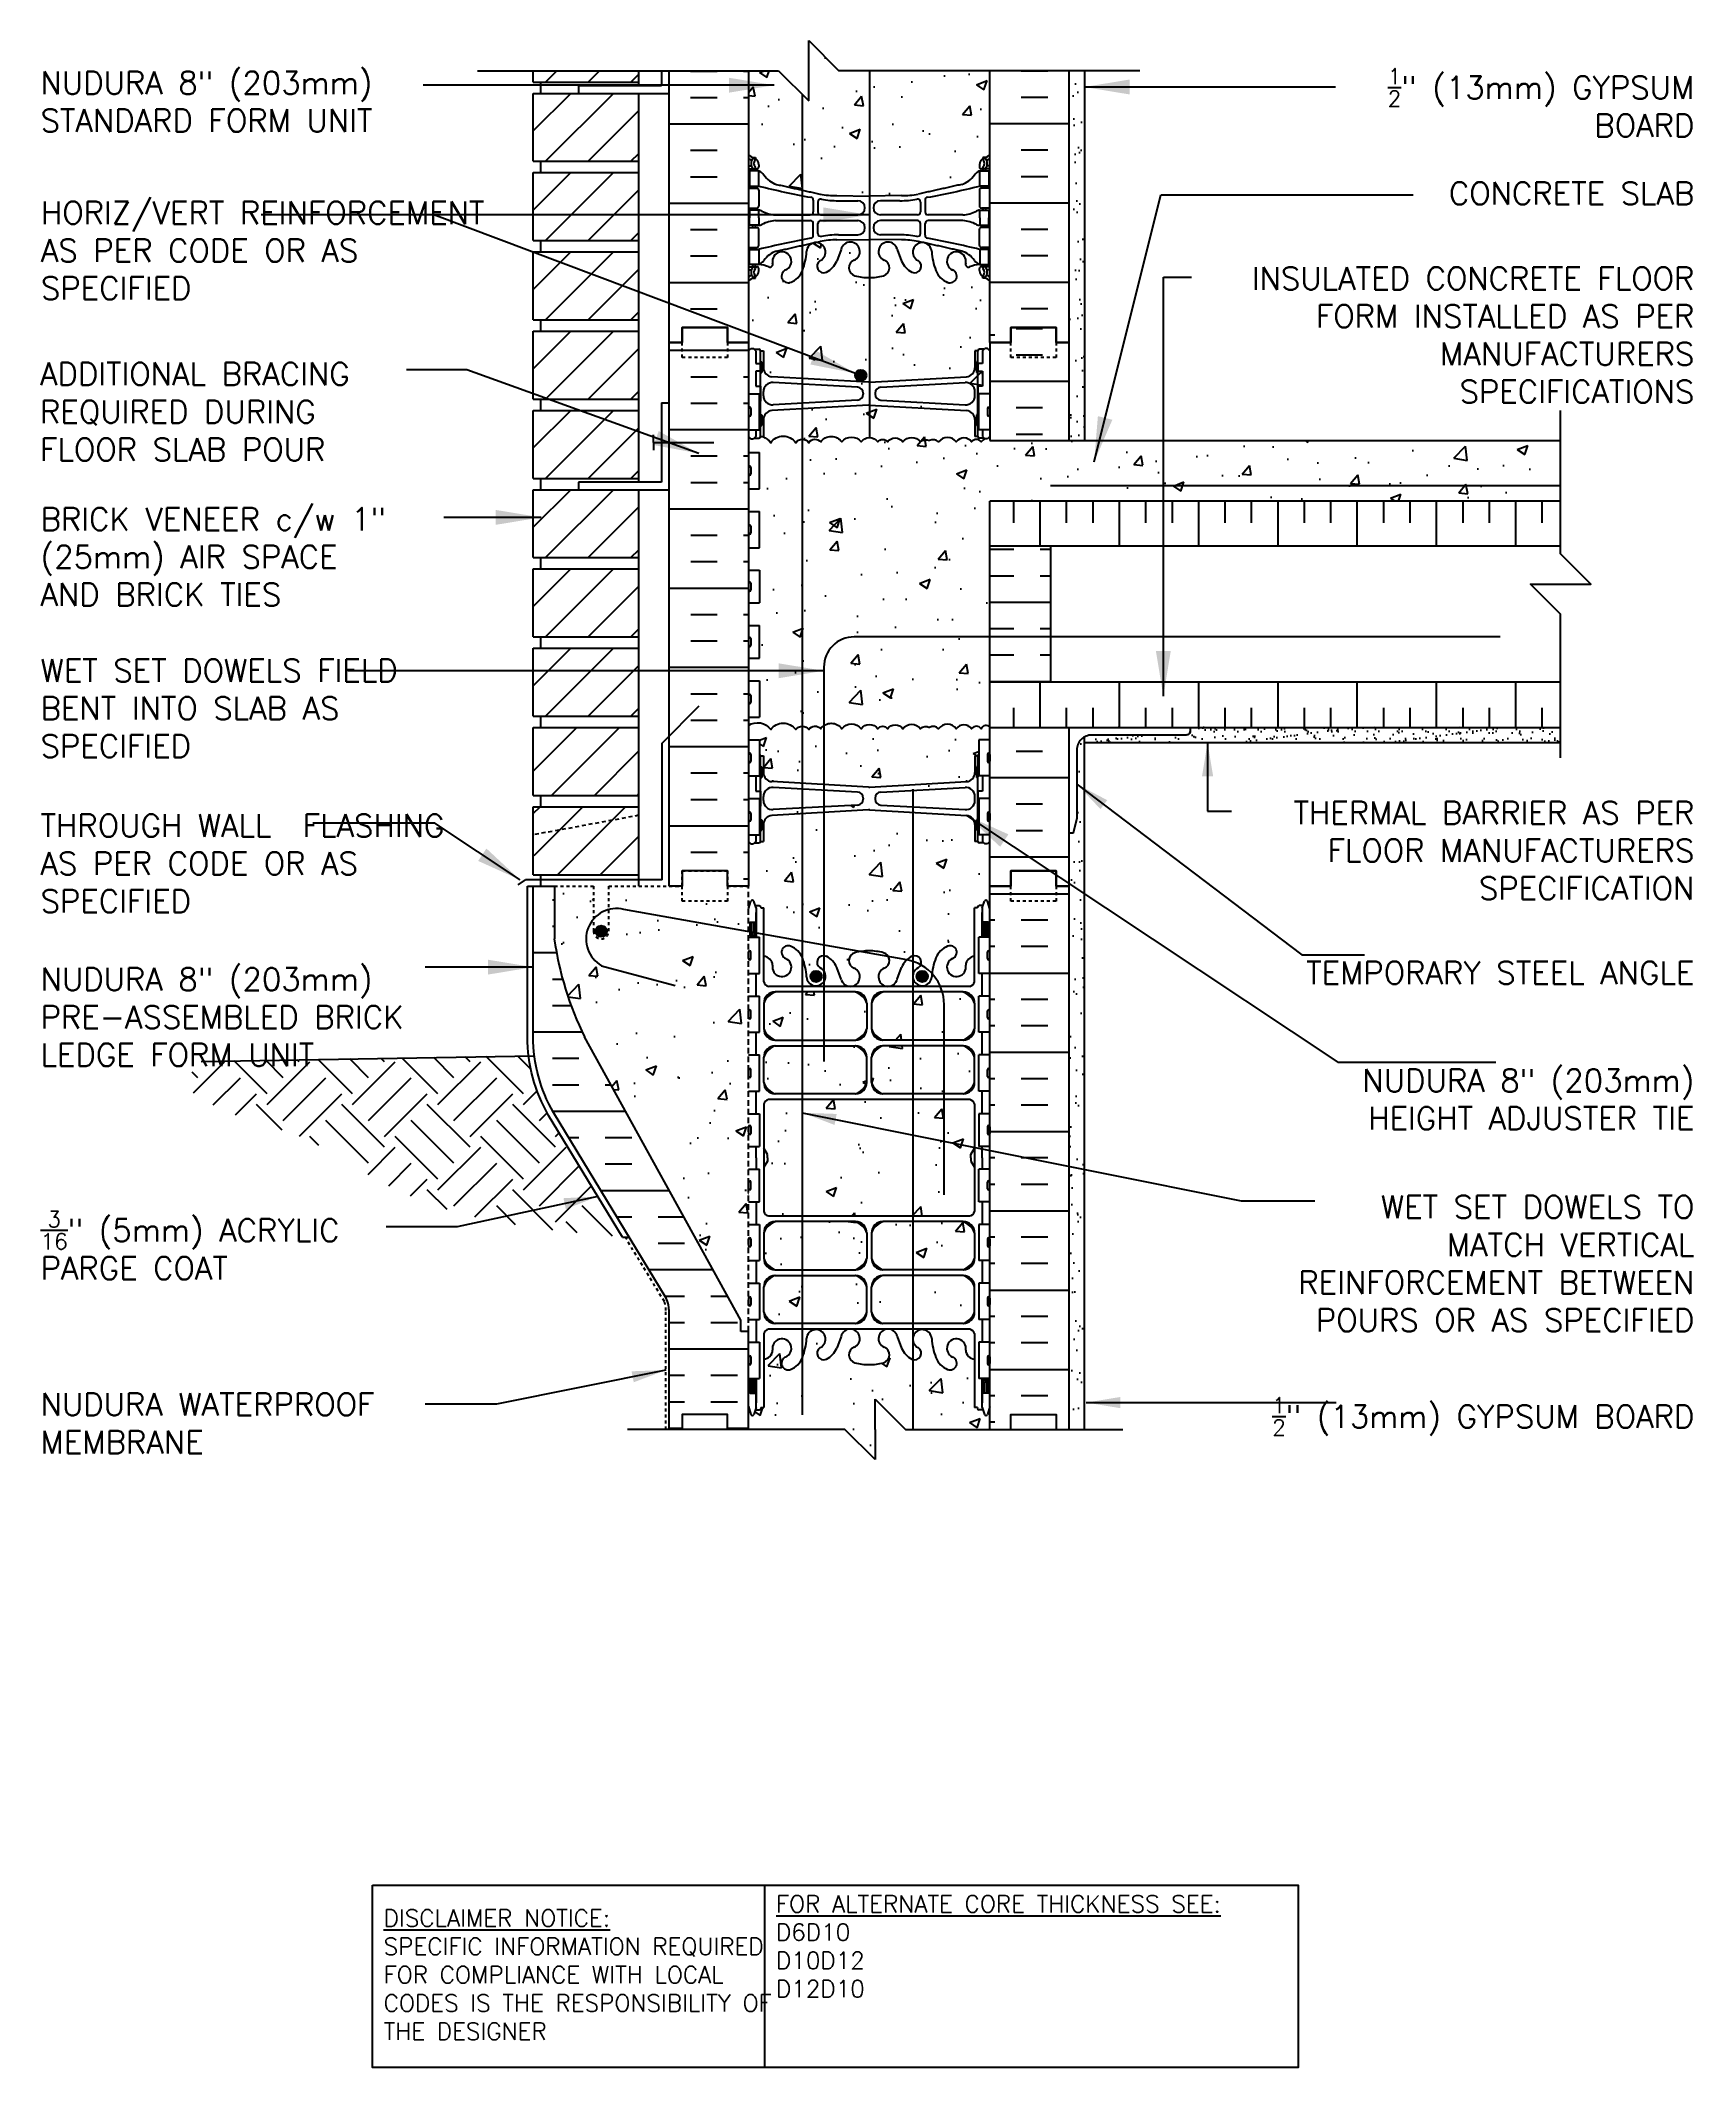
# Model space of a CAD drawing. Header units: inches. Extents: x 219.5 to 274.2, y 91.1 to 158.2.
import ezdxf

# ---------------------------------------------------------------- set-up
doc = ezdxf.new("R2010")
doc.units = ezdxf.units.IN
doc.header["$LTSCALE"] = 0.5
doc.header["$MEASUREMENT"] = 0
doc.linetypes.add('DASHED2', pattern=[0.375, 0.25, -0.125])
doc.linetypes.add('HIDDEN2', pattern=[0.1875, 0.125, -0.0625])
for name, color, linetype in [('HATCH', 12, 'Continuous'), ('Hidden2', 12, 'HIDDEN2'), ('line25', 2, 'Continuous'), ('LINE3', 3, 'Continuous'), ('LINE50', 5, 'Continuous'), ('LINE9', 9, 'Continuous'), ('TEXT', 4, 'Continuous'), ('Web_Edge', 9, 'Continuous')]:
    doc.layers.add(name, color=color, linetype=linetype)
doc.styles.add('DIM', font='romans.shx', dxfattribs={"width": 0.7})
doc.styles.add('ROMANS', font='romans.shx', dxfattribs={"height": 0.75})
doc.styles.get("Standard").update_dxf_attribs({"font": 'romans.shx', "height": 0.75})
doc.linetypes.add('STEEL', pattern='A,0.5,-0.2,["X",Standard,S=0.1,R=0,X=-0.1,Y=-0.05],-0.1', length=0.8)
doc.dimstyles.new('ext_12', dxfattribs={"dimscale": 12, "dimtxt": 0.09375, "dimasz": 0.09375, "dimexe": 0.09375, "dimexo": 0.0625, "dimgap": 0.0625, "dimtad": 1, "dimdec": 1, "dimzin": 2, "dimdsep": 46, "dimlunit": 4, "dimtxsty": 'DIM', "dimcen": 0.09, "dimdle": 0.09375, "dimclrt": 4, "dimadec": 0, "dimazin": 0, "dimtfac": 1, "dimtdec": 1, "dimtmove": 2, "dimatfit": 3, "dimfxl": 1, "dimfrac": 2, "dimtolj": 1, "dimtzin": 0, "dimarcsym": 0})
doc.dimstyles.new('ext_8', dxfattribs={"dimscale": 8, "dimtxt": 0.09375, "dimasz": 0.09375, "dimexe": 0.09375, "dimexo": 0.0625, "dimgap": 0.0625, "dimtad": 1, "dimdec": 1, "dimzin": 3, "dimdsep": 46, "dimlunit": 4, "dimtxsty": 'DIM', "dimcen": 0.09, "dimdle": 0.09375, "dimclrt": 4, "dimadec": 0, "dimazin": 0, "dimtfac": 1, "dimtdec": 1, "dimtmove": 2, "dimatfit": 3, "dimfxl": 1, "dimfrac": 2, "dimtolj": 1, "dimtzin": 0, "dimarcsym": 0})
pattern_1 = [(50, (0, 0), (3.5863, -0.31376), [0.375, -4.125]), (355, (0, 0), (-0.693757, 3.76096), [0.3, -3.3]), (100.4514, (0.299, -0.026), (2.892544, 3.4472), [0.3187, -3.50571]), (46.1842, (0, 1), (5.336207, -0.827596), [0.5625, -6.1875]), (96.6356, (0.4447, 0.931), (4.67331, 4.87059), [0.47805, -5.25857]), (351.1842, (0, 1), (4.67331, 4.87059), [0.45, -4.95]), (21, (0.5, 0.75), (2.984535, -2.013094), [0.375, -4.125]), (326, (0.5, 0.75), (1.216577, 3.62575), [0.3, -3.3]), (71.4514, (0.7487, 0.5822), (4.20111, 1.612656), [0.3187, -3.50571]), (37.5, (0, 0), (0.0607993, 1.6644693), [0, -3.26, 0, -3.35, 0, -3.3125]), (7.5, (0, 0), (1.315348, 1.972059), [0, -1.91, 0, -3.185, 0, -1.2625]), (327.5, (-1.115, 0), (2.669112, -0.1127744), [0, -1.25, 0, -3.9, 0, -5.175]), (317.5, (-1.615, 0), (2.91593, 0.500525), [0, -1.625, 0, -2.59, 0, -3.675])]

msp = doc.modelspace()

# ---------------------------------------------------------------- texts
at = {"layer": 'TEXT', "char_height": 0.75, "style": 'ROMANS'}
for s, insert, width, attachment_point in [('NUDURA 8" (203mm) STANDARD FORM UNIT', (219.485, 156.163), 13.9131, 4), ('\\A1; {\\H0.7x;\\S1/2;}" (13mm) GYPSUM BOARD', (274.252, 156.132), 12.17415, 6), ('\\A1; {\\H1x;CONCRETE SLAB}', (274.252, 153.127), 12.17415, 6), ('HORIZ/VERT REINFORCEMENT AS PER CODE OR AS SPECIFIED', (219.5, 151.235), 16.22436, 4), ('INSULATED CONCRETE FLOOR FORM INSTALLED AS PER MANUFACTURERS SPECIFICATIONS', (274.252, 148.435), 17.62644, 6), ('ADDITIONAL BRACING REQUIRED DURING FLOOR SLAB POUR', (219.47, 145.894), 12.17415, 4), ('BRICK VENEER c/w 1" (25mm) AIR SPACE AND BRICK TIES', (219.487, 141.09), 13.18701, 4), ('WET SET DOWELS FIELD BENT INTO SLAB AS SPECIFIED', (219.487, 136.073), 13.18701, 4), ('THERMAL BARRIER AS PER FLOOR MANUFACTURERS SPECIFICATION', (274.252, 131.363), 17.24655, 6), ('THROUGH WALL  FLASHING AS PER CODE OR AS SPECIFIED', (219.487, 130.936), 14.88549, 4), ('NUDURA 8" (203mm) PRE-ASSEMBLED BRICK LEDGE FORM UNIT', (219.487, 125.848), 13.06052, 4), ('TEMPORARY STEEL ANGLE', (274.252, 127.315), 14.14028, 6), ('NUDURA 8" (203mm) HEIGHT ADJUSTER TIE', (274.252, 123.119), 12.17415, 6), ('\\A1;WET SET DOWELS TO MATCH VERTICAL REINFORCEMENT BETWEEN POURS OR AS SPECIFIED', (274.252, 117.682), 14.54505, 6), ('\\A1;{\\H0.7x;\\S3/16;}" (5mm) ACRYLIC PARGE COAT', (219.487, 118.284), 12.36492, 4), ('{\\H1x;NUDURA WATERPROOF MEMBRANE}', (219.487, 112.396), 13.69006, 4), ('\\A1; {\\H0.7x;\\S1/2;}" (13mm) GYPSUM BOARD', (274.252, 112.618), 14.54505, 6)]:
    msp.add_mtext(s, dxfattribs=dict(at, insert=insert, width=width, attachment_point=attachment_point))
at = {"layer": 'TEXT', "char_height": 0.5625, "attachment_point": 4}
for s, insert, width in [('{\\LFOR ALTERNATE CORE THICKNESS SEE:\\P}D6D10\\PD10D12\\PD12D10', (243.84, 95.071), 23.33295), ('{\\LDISCLAIMER NOTICE:}\\PSPECIFIC INFORMATION REQUIRED FOR COMPLIANCE WITH LOCAL CODES IS THE RESPONSIBILITY OF THE DESIGNER', (230.848, 94.131), 14.00235)]:
    msp.add_mtext(s, dxfattribs=dict(at, insert=insert, width=width))

# ---------------------------------------------------------------- blocks, each defined once
blk = doc.blocks.new('A$C3BE81C1F')
at = {"layer": 'LINE3'}
for p, q in [((6.106, 0.764), (-3.267, 2.437)), ((-4.004, 0.572), (-1.571, -0.08)), ((7.335, -7.021), (7.335, -0.712))]:
    blk.add_line(p, q, dxfattribs=at)
for centre, radius, start, end in [((-3.509, 1.454), 1.012, 76.18405, 240.69065), ((5.835, -0.712), 1.5, 360, 79.57853)]:
    blk.add_arc(centre, radius, start, end, dxfattribs=at)

# ---------------------------------------------------------------- hatches: boundary and pattern name
at = {"layer": 'HATCH'}
h = msp.add_hatch(dxfattribs=at)
h.set_pattern_fill('AR-CONC', color=256, scale=0.5)
h.set_pattern_definition(pattern_1)
edge = h.paths.add_edge_path()
edge.add_line((250.925, 157.187), (245.925, 157.187))
edge.add_line((245.925, 157.187), (244.925, 158.187))
edge.add_line((244.925, 158.187), (244.925, 156.187))
edge.add_line((244.925, 156.187), (243.925, 157.187))
edge.add_line((243.925, 157.187), (242.925, 157.187))
edge.add_line((242.925, 157.187), (242.925, 154.414))
edge.add_arc((243.271, 154.775), 0.5, 226.21089, 246.42182)
edge.add_line((243.071, 154.317), (243.161, 154.317))
edge.add_line((243.161, 154.317), (243.161, 154.275))
edge.add_arc((243.021, 154.068), 0.25, 0, 55.9442, ccw=False)
edge.add_line((243.271, 154.068), (243.271, 154.001))
edge.add_arc((243.208, 154.001), 0.0625, -90, 0, ccw=False)
edge.add_line((243.208, 153.938), (243.161, 153.938))
edge.add_line((243.161, 153.938), (243.161, 153.868))
edge.add_line((243.161, 153.868), (243.266, 153.868))
edge.add_arc((243.143, 153.525), 0.364, 32.04242, 70.33874, ccw=False)
edge.add_arc((244.066, 154.137), 0.743, 214.22802, 253.81071)
edge.add_spline(control_points=[(243.859, 153.423), (245.297, 153.102)], knot_values=[0, 0, 1, 1], degree=1, periodic=0)
edge.add_arc((245.853, 156.034), 2.984, 259.25462, 270.09947)
edge.add_line((245.858, 153.05), (246.925, 153.034))
edge.add_line((246.925, 153.034), (247.991, 153.05))
edge.add_arc((247.996, 156.034), 2.984, 269.90053, 280.74538)
edge.add_spline(control_points=[(248.553, 153.102), (249.99, 153.423)], knot_values=[0, 0, 1, 1], degree=1, periodic=0)
edge.add_arc((249.783, 154.137), 0.743, 286.18929, 325.77198)
edge.add_arc((250.706, 153.525), 0.364, 109.66126, 147.95758, ccw=False)
edge.add_line((250.584, 153.868), (250.689, 153.868))
edge.add_line((250.689, 153.868), (250.689, 153.938))
edge.add_line((250.689, 153.938), (250.641, 153.938))
edge.add_arc((250.641, 154.001), 0.0625, 180, 270, ccw=False)
edge.add_line((250.579, 154.001), (250.579, 154.068))
edge.add_arc((250.829, 154.068), 0.25, 124.0558, 180, ccw=False)
edge.add_line((250.689, 154.275), (250.689, 154.317))
edge.add_line((250.689, 154.317), (250.779, 154.317))
edge.add_arc((250.579, 154.775), 0.5, 293.57818, 313.78911)
edge.add_line((250.925, 154.414), (250.925, 157.187))
h.paths.add_polyline_path([(250.925, 131.662), (250.845, 131.582), (250.755, 131.582), (250.725, 131.612), (250.575, 131.612, -0.414214), (250.525, 131.662), (250.525, 132.032), (250.475, 132.032), (250.475, 132.382), (250.525, 132.382), (250.525, 133.782), (250.475, 133.782), (250.475, 134.132), (250.525, 134.132), (250.525, 134.502, -0.327813), (250.56, 134.55), (250.56, 135.032), (250.925, 135.032), (250.925, 135.437, 0.606632), (250.635, 135.393, 0.520567), (250.319, 135.393, 0.520567), (249.809, 135.393, 0.520567), (249.225, 135.393, 0.358767), (248.925, 135.437, 0.358767), (248.624, 135.393, 0.520567), (248.041, 135.393, 0.520567), (247.53, 135.393, 0.520567), (247.214, 135.393, 0.520567), (246.655, 135.393, 0.520567), (246.024, 135.393, 0.520567), (245.319, 135.393, 0.520567), (244.93, 135.369, 0.520567), (244.493, 135.369, 0.520567), (243.666, 135.369, 0.412831), (242.925, 135.501), (242.925, 135.032), (243.29, 135.032), (243.29, 134.55, -0.327813), (243.325, 134.502), (243.325, 134.132), (243.375, 134.132), (243.375, 133.782), (243.325, 133.782), (243.325, 132.382), (243.375, 132.382), (243.375, 132.032), (243.325, 132.032), (243.325, 131.662, -0.414214), (243.275, 131.612), (243.125, 131.612), (243.095, 131.582), (243.005, 131.582), (242.925, 131.662), (242.925, 130.187), (242.925, 129.428), (243.01, 129.689, -0.6), (243.11, 129.689), (243.159, 129.539), (243.285, 129.539, -0.414214), (243.335, 129.489), (243.335, 129.459), (243.435, 129.459), (243.435, 127.857, -0.380397), (243.728, 127.562, 2.087231), (244.162, 127.787, -1), (244.325, 128.196, -0.21345), (244.717, 127.806, -0.068226), (244.853, 127.178, 1.753171), (245.304, 127.475, -0.940793), (245.507, 127.858, -0.173075), (245.853, 127.492), (245.996, 127.105, 1.612474), (246.427, 127.464, -0.734872), (246.451, 127.975, -0.068475), (246.925, 128.037, -0.068475), (247.399, 127.975, -0.734872), (247.422, 127.464, 1.612474), (247.853, 127.105), (247.996, 127.492, -0.173075), (248.342, 127.858, -0.940793), (248.546, 127.475, 1.753171), (248.996, 127.178, -0.068226), (249.132, 127.806, -0.21345), (249.524, 128.196, -1), (249.688, 127.787, 2.087231), (250.122, 127.562, -0.380392), (250.415, 127.857), (250.415, 129.459), (250.515, 129.459), (250.515, 129.489, -0.414214), (250.565, 129.539), (250.691, 129.539), (250.74, 129.689, -0.6), (250.84, 129.689), (250.925, 129.428), (250.925, 130.187)])
h.paths.add_polyline_path([(243.75, 132.716, -0.438748), (243.425, 133.015), (243.425, 133.15, -0.438748), (243.75, 133.449), (246.541, 133.299, -0.390098), (246.725, 133.1), (246.725, 133.065, -0.390098), (246.541, 132.866)], flags=16)
h.paths.add_polyline_path([(247.125, 133.065), (247.125, 133.1, -0.390098), (247.308, 133.299), (250.1, 133.449, -0.438748), (250.425, 133.15), (250.425, 133.015, -0.438748), (250.1, 132.716), (247.308, 132.866, -0.390098)], flags=16)
h.paths.add_polyline_path([(250.925, 141.437), (250.925, 142.937), (269.821, 142.937), (269.821, 144.937), (250.925, 144.937), (250.925, 145.038, 0.025555), (250.89, 145.038), (250.845, 144.992), (250.743, 144.992, 0.109015), (250.635, 144.893, 0.520567), (250.319, 144.893, 0.520567), (249.809, 144.893, 0.520567), (249.225, 144.893, 0.358767), (248.925, 144.937, 0.358767), (248.624, 144.893, 0.520567), (248.041, 144.893, 0.520567), (247.53, 144.893, 0.520567), (247.214, 144.893, 0.520567), (246.655, 144.893, 0.520567), (246.024, 144.893, 0.520567), (245.319, 144.893, 0.520567), (244.93, 144.869, 0.520567), (244.493, 144.869, 0.520567), (243.666, 144.869, 0.128123), (243.409, 145.072), (243.325, 145.072, -0.414214), (243.275, 145.022), (243.125, 145.022), (243.095, 144.992), (243.005, 144.992), (242.925, 145.072), (242.925, 144.542), (243.29, 144.542), (243.29, 143.342), (242.925, 143.342), (242.925, 142.592), (243.29, 142.592), (243.29, 141.392), (242.925, 141.392), (242.925, 140.642), (243.29, 140.642), (243.29, 139.562), (242.925, 139.562), (242.925, 138.812), (243.29, 138.812), (243.29, 137.732), (242.925, 137.732), (242.925, 136.982), (243.29, 136.982), (243.29, 135.782), (242.925, 135.782), (242.925, 135.501, -0.412831), (243.666, 135.369, -0.520567), (244.493, 135.369, -0.520567), (244.93, 135.369, -0.520567), (245.319, 135.393, -0.520567), (246.024, 135.393, -0.520567), (246.655, 135.393, -0.520567), (247.214, 135.393, -0.520567), (247.53, 135.393, -0.520567), (248.041, 135.393, -0.520567), (248.624, 135.393, -0.358767), (248.925, 135.437, -0.358767), (249.225, 135.393, -0.520567), (249.809, 135.393, -0.520567), (250.319, 135.393, -0.520567), (250.635, 135.393, -0.606632), (250.925, 135.437), (250.925, 136.937)])
h.paths.add_polyline_path([(250.425, 145.633, 0.405043), (250.134, 145.933), (246.931, 146.117, 0.028618), (246.908, 146.116), (243.7, 145.932, 0.390098), (243.425, 145.633), (243.425, 145.065, -0.121296), (243.666, 144.869, -0.520567), (244.493, 144.869, -0.520567), (244.93, 144.869, -0.520567), (245.319, 144.893, -0.520567), (246.024, 144.893, -0.520567), (246.655, 144.893, -0.520567), (247.214, 144.893, -0.520567), (247.53, 144.893, -0.520567), (248.041, 144.893, -0.520567), (248.624, 144.893, -0.358767), (248.925, 144.937, -0.358767), (249.225, 144.893, -0.520567), (249.809, 144.893, -0.520567), (250.319, 144.893, -0.520567), (250.635, 144.893, -0.115213), (250.751, 144.997), (250.725, 145.022), (250.575, 145.022, -0.414214), (250.525, 145.072), (250.425, 145.072)])
h.paths.add_polyline_path([(250.925, 150.222, 0.088416), (250.779, 150.319), (250.689, 150.319), (250.689, 150.361, -0.249069), (250.579, 150.568), (250.579, 150.636, -0.414214), (250.641, 150.698), (250.689, 150.698), (250.689, 150.768), (250.584, 150.768, 0.085348), (250.254, 150.693, -0.669601), (250.122, 150.813, 2.087231), (249.688, 150.588, -1), (249.524, 150.179, -0.227838), (249.12, 150.604, -0.06598), (248.995, 151.212, 1.629604), (248.524, 150.911, -1.059167), (248.318, 150.53, -0.16372), (247.996, 150.883), (247.853, 151.27, 1.612474), (247.422, 150.911, -0.734872), (247.399, 150.4, -0.068475), (246.925, 150.337, -0.068475), (246.451, 150.4, -0.734872), (246.427, 150.911, 1.612474), (245.996, 151.27), (245.853, 150.883, -0.16372), (245.531, 150.53, -1.059167), (245.325, 150.911, 1.629604), (244.854, 151.212, -0.06598), (244.73, 150.604, -0.227838), (244.325, 150.179, -1), (244.162, 150.588, 2.087231), (243.728, 150.813, -0.669601), (243.595, 150.693, 0.085348), (243.266, 150.768), (243.161, 150.768), (243.161, 150.698), (243.208, 150.698, -0.414214), (243.271, 150.636), (243.271, 150.568, -0.249069), (243.161, 150.361), (243.161, 150.319), (243.071, 150.319, 0.088416), (242.925, 150.222), (242.925, 148.187), (242.925, 147.912), (243.005, 147.992), (243.095, 147.992), (243.175, 147.912), (243.175, 147.492), (243.325, 147.492), (243.325, 147.242), (243.175, 147.242), (243.175, 146.742), (243.325, 146.742), (243.325, 146.242), (243.306, 145.742), (243.325, 145.742), (243.325, 145.492), (243.29, 145.292), (243.175, 145.292), (243.175, 145.072), (243.125, 145.022), (243.275, 145.022, 0.414214), (243.325, 145.072), (243.425, 145.072), (243.425, 145.633, -0.390098), (243.7, 145.932), (246.925, 146.117), (250.134, 145.933, -0.405043), (250.425, 145.633), (250.425, 145.072), (250.525, 145.072, 0.414214), (250.575, 145.022), (250.725, 145.022), (250.675, 145.072), (250.675, 145.292), (250.56, 145.292), (250.56, 145.492), (250.525, 145.492), (250.525, 145.742), (250.548, 146.242), (250.525, 146.242), (250.525, 146.742), (250.675, 146.742), (250.675, 147.242), (250.525, 147.242), (250.525, 147.492), (250.675, 147.492), (250.675, 147.912), (250.755, 147.992), (250.845, 147.992), (250.925, 147.912), (250.925, 148.187)])
h.paths.add_polyline_path([(246.529, 146.71, -0.407291), (246.725, 146.51), (246.725, 146.475, -0.390098), (246.541, 146.276), (243.75, 146.126, -0.438748), (243.425, 146.425), (243.425, 146.56, -0.42117), (243.732, 146.859)], flags=16)
h.paths.add_polyline_path([(247.308, 146.709), (250.1, 146.859, -0.438748), (250.425, 146.56), (250.425, 146.425, -0.42117), (250.118, 146.126), (247.32, 146.275, -0.407291), (247.125, 146.475), (247.125, 146.51, -0.390098)], flags=16)
h.paths.add_polyline_path([(250.415, 120.875), (250.295, 121.075), (250.295, 121.187), (250.295, 121.3), (250.415, 121.5), (250.415, 122.969, 0.268138), (250.254, 123.117), (243.596, 123.117, 0.268156), (243.435, 122.969), (243.435, 121.5), (243.555, 121.3), (243.555, 121.187), (243.555, 121.075), (243.435, 120.875), (243.435, 119.406, 0.268156), (243.596, 119.258), (250.254, 119.258, 0.268138), (250.415, 119.406)])
h.paths.add_polyline_path([(247.123, 113.19), (248.123, 112.19), (250.925, 112.19), (250.925, 112.947), (250.846, 112.705, -0.725737), (250.74, 112.686), (250.691, 112.836), (250.565, 112.836, -0.414214), (250.515, 112.886), (250.515, 112.916), (250.415, 112.916), (250.415, 114.518, -0.380392), (250.122, 114.813, 2.087231), (249.688, 114.588, -1), (249.524, 114.179, -0.227838), (249.12, 114.604, -0.06598), (248.995, 115.212, 1.629604), (248.524, 114.911, -1.059167), (248.318, 114.53, -0.16372), (247.996, 114.883), (247.853, 115.27, 1.612474), (247.422, 114.911, -0.734872), (247.399, 114.4, -0.068475), (246.925, 114.337, -0.068475), (246.451, 114.4, -0.734872), (246.427, 114.911, 1.612474), (245.996, 115.27), (245.853, 114.883, -0.16372), (245.531, 114.53, -1.059167), (245.325, 114.911, 1.629604), (244.854, 115.212, -0.06598), (244.73, 114.604, -0.227838), (244.325, 114.179, -1), (244.162, 114.588, 2.087231), (243.728, 114.813, -0.380397), (243.435, 114.518), (243.435, 112.916), (243.335, 112.916), (243.335, 112.886, -0.414214), (243.285, 112.836), (243.159, 112.836), (243.116, 112.705, -0.725737), (243.01, 112.686), (242.925, 112.947), (242.925, 112.19), (246.123, 112.19), (247.123, 111.19), (247.123, 112.19)])
h.paths.add_polyline_path([(246.848, 116.914, 0.225652), (246.473, 117.289), (243.81, 117.289, 0.225652), (243.435, 116.914), (243.435, 116.073, 0.225652), (243.81, 115.698), (246.473, 115.698, 0.225652), (246.848, 116.073)])
h.paths.add_polyline_path([(246.848, 118.696, 0.225652), (246.473, 119.071), (243.81, 119.071, 0.225652), (243.435, 118.696), (243.435, 117.855, 0.225652), (243.81, 117.48), (246.473, 117.48, 0.225652), (246.848, 117.855)])
h.paths.add_polyline_path([(250.415, 117.855), (250.415, 118.696, 0.225652), (250.04, 119.071), (247.376, 119.071, 0.225652), (247.001, 118.696), (247.001, 117.855, 0.225652), (247.376, 117.48), (250.04, 117.48, 0.225652)])
h.paths.add_polyline_path([(250.04, 117.289), (247.376, 117.289, 0.225652), (247.001, 116.914), (247.001, 116.073, 0.225652), (247.376, 115.698), (250.04, 115.698, 0.225652), (250.415, 116.073), (250.415, 116.914, 0.225652)])
h.paths.add_polyline_path([(250.415, 126.302, 0.225652), (250.04, 126.677), (247.376, 126.677, 0.225652), (247.001, 126.302), (247.001, 125.461, 0.225652), (247.376, 125.086), (250.04, 125.086, 0.225652), (250.415, 125.461)])
h.paths.add_polyline_path([(250.415, 124.52, 0.225652), (250.04, 124.895), (247.376, 124.895, 0.225652), (247.001, 124.52), (247.001, 123.679, 0.225652), (247.376, 123.304), (250.04, 123.304, 0.225652), (250.415, 123.679)])
h.paths.add_polyline_path([(246.473, 124.895), (243.81, 124.895, 0.225652), (243.435, 124.52), (243.435, 123.679, 0.225652), (243.81, 123.304), (246.473, 123.304, 0.225652), (246.848, 123.679), (246.848, 124.52, 0.225652)])
h.paths.add_polyline_path([(246.848, 126.302, 0.225652), (246.473, 126.677), (243.81, 126.677, 0.225652), (243.435, 126.302), (243.435, 125.461, 0.225652), (243.81, 125.086), (246.473, 125.086, 0.225652), (246.848, 125.461)])
h = msp.add_hatch(dxfattribs=at)
h.set_pattern_fill('AR-SAND', color=256, scale=0.5, style=0)
h.set_pattern_definition([(37.5, (55.7919, 2.5277), (-0.0314967, 0.963412), [0, -0.76, 0, -0.85, 0, -0.8125]), (7.5, (55.7919, 2.5277), (0.8848884, 1.411073), [0, -0.41, 0, -0.685, 0, -0.2625]), (327.5, (55.1769, 2.5277), (1.557071, 0.0028295), [0, -0.25, 0, -0.9, 0, -1.175]), (317.5, (55.1769, 2.5277), (1.503063, 0.438838), [0, -0.125, 0, -0.59, 0, -0.675])])
h.paths.add_polyline_path([(253.55, 144.937), (254.05, 144.937), (254.05, 157.187), (253.55, 157.187), (253.55, 148.187)])
h = msp.add_hatch(dxfattribs=at)
h.set_pattern_fill('INSUL', color=256, scale=7, style=0)
h.set_pattern_definition([(0, (-2683.237, -266.822), (0, 2.625), []), (0, (-2683.237, -265.947), (0, 2.625), [0.875, -0.875]), (0, (-2683.237, -265.072), (0, 2.625), [0.875, -0.875])])
h.paths.add_polyline_path([(240.3, 130.187), (240.737, 130.187), (240.737, 130.687), (242.237, 130.687), (242.237, 130.187), (242.925, 130.187), (242.925, 148.187), (242.237, 148.187), (242.237, 148.687), (240.737, 148.687), (240.737, 148.187), (240.3, 148.187)])
h = msp.add_hatch(dxfattribs=at)
h.set_pattern_fill('INSUL', color=256, scale=7, style=0)
h.set_pattern_definition([(0, (55.792, 2.5277), (0, 2.625), []), (0, (55.792, 3.4027), (0, 2.625), [0.875, -0.875]), (0, (55.792, 4.2777), (0, 2.625), [0.875, -0.875])])
h.paths.add_polyline_path([(253.55, 148.187), (253.112, 148.187), (253.112, 148.687), (251.612, 148.687), (251.612, 148.187), (250.925, 148.187), (250.925, 144.937), (253.55, 144.937)])
h.paths.add_polyline_path([(253.55, 135.437), (250.925, 135.437), (250.925, 130.187), (251.612, 130.187), (251.612, 130.687), (253.112, 130.687), (253.112, 130.187), (253.55, 130.187)])
h = msp.add_hatch(dxfattribs=at)
h.set_pattern_fill('INSUL', color=256, scale=7, angle=90, style=0)
h.set_pattern_definition([(90, (53.0877, 5.7114), (-2.625, 2e-16), []), (90, (52.2127, 5.7114), (-2.625, 2e-16), [0.875, -0.875]), (90, (51.3377, 5.7114), (-2.625, 2e-16), [0.875, -0.875])])
h.paths.add_polyline_path([(269.821, 142.937), (250.925, 142.937), (250.925, 141.437), (269.821, 141.437)])
h.paths.add_polyline_path([(269.821, 135.437), (269.821, 136.937), (250.925, 136.937), (250.925, 135.437)])
h = msp.add_hatch(dxfattribs=at)
h.set_pattern_fill('INSUL', color=256, scale=7)
h.set_pattern_definition([(0, (53.0877, 5.7114), (0, 2.625), []), (0, (53.0877, 6.5864), (0, 2.625), [0.875, -0.875]), (0, (53.0877, 7.4614), (0, 2.625), [0.875, -0.875])])
h.paths.add_polyline_path([(252.925, 138.437), (250.925, 138.437), (250.925, 136.937), (252.925, 136.937)])
h.paths.add_polyline_path([(252.925, 141.437), (250.925, 141.437), (250.925, 138.437), (252.925, 138.437)])
h = msp.add_hatch(dxfattribs=at)
h.set_pattern_fill('AR-SAND', color=256, scale=0.5, style=0)
h.set_pattern_definition([(37.5, (52.6275, 0.9457), (-0.0314967, 0.963412), [0, -0.76, 0, -0.85, 0, -0.8125]), (7.5, (52.6275, 0.9457), (0.8848884, 1.411073), [0, -0.41, 0, -0.685, 0, -0.2625]), (327.5, (52.0125, 0.9457), (1.557071, 0.0028295), [0, -0.25, 0, -0.9, 0, -1.175]), (317.5, (52.0125, 0.9457), (1.503063, 0.438838), [0, -0.125, 0, -0.59, 0, -0.675])])
h.paths.add_polyline_path([(254.05, 135.121, 0.267949), (253.8, 134.687), (253.8, 132.437), (253.675, 131.937), (253.55, 131.937), (253.55, 130.187), (253.55, 112.192), (254.05, 112.192)])
h = msp.add_hatch(dxfattribs=at)
h.set_pattern_fill('AR-SAND', color=256, scale=0.25, style=0)
h.set_pattern_definition([(37.5, (52.6275, 0.9457), (-0.01574834, 0.48170594), [0, -0.38, 0, -0.425, 0, -0.40625]), (7.5, (52.6275, 0.9457), (0.4424442, 0.7055365), [0, -0.205, 0, -0.3425, 0, -0.13125]), (327.5, (52.32, 0.9457), (0.77853547, 0.00141476), [0, -0.125, 0, -0.45, 0, -0.5875]), (317.5, (52.32, 0.9457), (0.7515317, 0.2194189), [0, -0.0625, 0, -0.295, 0, -0.3375])])
h.paths.add_polyline_path([(269.821, 134.937), (269.821, 135.437), (257.55, 135.437), (257.55, 135.312, -0.414214), (257.425, 135.187), (254.3, 135.187, 0.131652), (254.05, 135.121), (254.05, 134.937)])
h = msp.add_hatch(dxfattribs=at)
h.set_pattern_fill('INSUL', color=256, scale=7, style=0)
h.set_pattern_definition([(180, (3177.0862, -284.822), (0, 2.625), []), (180, (3177.0862, -283.947), (0, 2.625), [0.875, -0.875]), (180, (3177.0862, -283.072), (0, 2.625), [0.875, -0.875])])
h.paths.add_polyline_path([(253.55, 112.187), (253.112, 112.187), (253.112, 112.687), (251.612, 112.687), (251.612, 112.187), (250.925, 112.187), (250.925, 130.187), (251.612, 130.187), (251.612, 130.687), (253.112, 130.687), (253.112, 130.187), (253.55, 130.187)])
h = msp.add_hatch(dxfattribs=at)
h.set_pattern_fill('INSUL', color=256, scale=7, style=0)
h.set_pattern_definition([(0, (-2759.566, -310.3948), (0, 2.625), []), (0, (-2759.566, -309.5198), (0, 2.625), [0.875, -0.875]), (0, (-2759.566, -308.6448), (0, 2.625), [0.875, -0.875])])
h.paths.add_polyline_path([(237.5, 125.187, -0.079579), (236.5, 128.437), (236.5, 130.187), (235.8, 130.187), (235.8, 125.187, 0.131652), (236.47, 122.687), (240.208, 116.537, -0.10438), (240.3, 116.062), (240.3, 112.187), (240.737, 112.187), (240.737, 112.687), (242.237, 112.687), (242.237, 112.187), (242.925, 112.187), (242.925, 115.437), (242.675, 115.437), (242.675, 115.812)])
h = msp.add_hatch(dxfattribs=at)
h.set_pattern_fill('AR-CONC', color=256, scale=0.5)
h.set_pattern_definition(pattern_1)
h.paths.add_polyline_path([(242.925, 128.677), (238.804, 129.413, 0.126524), (238.3, 129.408), (238.3, 128.687, -1), (237.8, 128.687), (237.8, 130.187), (236.5, 130.187), (236.5, 128.437, 0.079579), (237.5, 125.187), (242.675, 115.812), (242.675, 115.437), (242.925, 115.437)])
h.paths.add_polyline_path([(240.737, 130.187), (240.3, 130.187), (238.3, 130.187), (238.3, 129.408, -0.126524), (238.804, 129.413), (242.925, 128.677), (242.925, 130.187), (242.237, 130.187), (242.237, 129.687), (240.737, 129.687)], flags=17)
h = msp.add_hatch(dxfattribs=at)
h.set_pattern_fill('EARTH', color=256, scale=8, angle=45, style=0)
h.set_pattern_definition([(45, (131.8822, 45.5225), (2e-16, 2.828427), [2, -2]), (45, (131.3519, 46.0529), (2e-16, 2.828427), [2, -2]), (45, (130.8216, 46.5832), (2e-16, 2.828427), [2, -2]), (135, (130.8216, 46.9367), (-2.828427, 4e-16), [2, -2]), (135, (131.3519, 47.467), (-2.828427, 4e-16), [2, -2]), (135, (131.8822, 47.9974), (-2.828427, 4e-16), [2, -2])])
h.paths.add_polyline_path([(236.308, 122.592, -0.100997), (235.65, 124.559), (232.073, 124.5), (227.61, 122.063), (227.742, 122.018), (227.954, 121.939), (228.168, 121.852), (228.383, 121.755), (228.599, 121.649), (228.816, 121.535), (229.033, 121.416), (229.25, 121.291), (229.465, 121.164), (229.679, 121.035), (229.89, 120.906), (230.099, 120.777), (230.312, 120.648), (230.534, 120.519), (230.771, 120.387), (231.029, 120.252), (231.314, 120.112), (231.632, 119.967), (231.99, 119.815), (232.397, 119.656), (232.875, 119.492), (233.453, 119.326), (234.156, 119.16), (235.011, 118.998), (236.046, 118.842), (237.286, 118.695), (238.759, 118.559)])
h.paths.add_polyline_path([(224.803, 124.024), (223.701, 124.024), (223.717, 124.009), (223.901, 123.845), (224.087, 123.687), (224.275, 123.536), (224.466, 123.393), (224.66, 123.259), (224.855, 123.133), (225.054, 123.017), (225.255, 122.909), (225.457, 122.81), (225.662, 122.718), (225.867, 122.633), (226.074, 122.554), (226.281, 122.48), (226.488, 122.411), (226.696, 122.346), (226.904, 122.283), (227.112, 122.221), (227.321, 122.157), (227.531, 122.09), (227.61, 122.063), (232.073, 124.5), (224.803, 124.379)])
at = {"layer": 'LINE3'}
for points in [[(246.832, 147.098, 1), (246.457, 147.098, 1)], [(237.862, 128.687, 1), (238.237, 128.687, 1)], [(244.979, 127.193, 1), (245.354, 127.193, 1)], [(248.496, 127.193, 1), (248.871, 127.193, 1)]]:
    msp.add_hatch(color=256, dxfattribs=at).paths.add_polyline_path(points)

# ---------------------------------------------------------------- linework, layer by layer
at = {"layer": 'HATCH'}
for p, q in [((236.208, 156.812), (236.583, 157.187)), ((237.622, 156.812), (237.997, 157.187)), ((241.013, 157.178), (241.888, 157.178)), ((242.763, 157.178), (242.925, 157.178)), ((252.836, 157.178), (251.961, 157.178)), ((235.8, 155.194), (237.043, 156.437)), ((236.208, 154.187), (238.458, 156.437)), ((239.036, 156.812), (239.3, 157.076)), ((237.622, 154.187), (239.3, 155.865)), ((241.013, 156.303), (241.888, 156.303)), ((242.763, 156.303), (242.925, 156.303)), ((252.836, 156.303), (251.961, 156.303)), ((240.3, 155.428), (242.925, 155.428)), ((253.55, 155.428), (250.925, 155.428)), ((239.036, 154.187), (239.3, 154.451)), ((241.013, 154.553), (241.888, 154.553)), ((252.836, 154.553), (251.961, 154.553)), ((235.8, 152.569), (237.043, 153.812)), ((236.208, 151.562), (238.458, 153.812)), ((237.622, 151.562), (239.3, 153.24)), ((241.013, 153.678), (241.888, 153.678)), ((252.836, 153.678), (251.961, 153.678)), ((240.3, 152.803), (242.925, 152.803)), ((253.55, 152.803), (250.925, 152.803)), ((239.036, 151.562), (239.3, 151.826)), ((241.013, 151.928), (241.888, 151.928)), ((252.836, 151.928), (251.961, 151.928)), ((235.8, 149.944), (237.043, 151.187)), ((236.208, 148.937), (238.458, 151.187)), ((241.013, 151.053), (241.888, 151.053)), ((252.836, 151.053), (251.961, 151.053)), ((237.622, 148.937), (239.3, 150.615)), ((240.3, 150.178), (242.925, 150.178)), ((253.55, 150.178), (250.925, 150.178)), ((239.036, 148.937), (239.3, 149.201)), ((241.013, 149.303), (241.888, 149.303)), ((252.836, 149.303), (251.961, 149.303)), ((235.8, 147.319), (237.043, 148.562)), ((236.208, 146.312), (238.458, 148.562)), ((251.086, 148.428), (250.925, 148.428)), ((237.622, 146.312), (239.3, 147.99)), ((239.036, 146.312), (239.3, 146.576)), ((235.8, 144.694), (237.043, 145.937)), ((236.208, 143.687), (238.458, 145.937)), ((237.622, 143.687), (239.3, 145.365)), ((239.036, 143.687), (239.3, 143.951)), ((235.8, 142.069), (237.043, 143.312)), ((236.208, 141.062), (238.458, 143.312)), ((237.622, 141.062), (239.3, 142.74)), ((239.036, 141.062), (239.3, 141.326)), ((269.821, 141.437), (250.925, 141.437)), ((235.8, 139.444), (237.043, 140.687)), ((236.208, 138.437), (238.458, 140.687)), ((237.622, 138.437), (239.3, 140.115)), ((239.036, 138.437), (239.3, 138.701)), ((235.8, 136.819), (237.043, 138.062)), ((236.208, 135.812), (238.458, 138.062)), ((237.622, 135.812), (239.3, 137.49)), ((269.821, 136.937), (250.925, 136.937)), ((239.036, 135.812), (239.3, 136.076)), ((235.8, 135.404), (235.833, 135.437)), ((235.8, 133.99), (237.247, 135.437)), ((236.411, 133.187), (238.661, 135.437)), ((255.17, 135.437), (255.196, 135.464)), ((257.998, 135.437), (258.024, 135.464)), ((263.655, 135.437), (263.681, 135.464)), ((266.483, 135.437), (266.51, 135.464)), ((237.825, 133.187), (239.3, 134.662)), ((239.24, 133.187), (239.3, 133.248)), ((235.8, 132.586), (236.026, 132.812)), ((235.829, 131.201), (237.441, 132.812)), ((237.243, 131.201), (238.855, 132.812)), ((238.657, 131.201), (239.3, 131.843)), ((236.605, 130.562), (237.243, 131.201)), ((238.019, 130.562), (238.657, 131.201))]:
    msp.add_line(p, q, dxfattribs=at)
for points in [[(243.409, 145.072, -0.128123), (243.666, 144.869, -0.520567), (244.493, 144.869, -0.520567), (244.93, 144.869, -0.520567), (245.319, 144.893, -0.520567), (246.024, 144.893, -0.520567), (246.655, 144.893, -0.520567), (247.214, 144.893, -0.520567), (247.53, 144.893, -0.520567), (248.041, 144.893, -0.520567), (248.624, 144.893, -0.358767), (248.925, 144.937)], [(250.751, 144.997, 0.115213), (250.635, 144.893, 0.520567), (250.319, 144.893, 0.520567), (249.809, 144.893, 0.520567), (249.225, 144.893, 0.358767), (248.925, 144.937)], [(250.925, 145.038, 0.025555), (250.89, 145.038, 0.025555)], [(242.925, 135.501, -0.412831), (243.666, 135.369, -0.520567), (244.493, 135.369, -0.520567), (244.93, 135.369, -0.520567), (245.319, 135.393, -0.520567), (246.024, 135.393, -0.520567), (246.655, 135.393, -0.520567), (247.214, 135.393, -0.520567), (247.53, 135.393, -0.520567), (248.041, 135.393, -0.520567), (248.624, 135.393, -0.358767), (248.925, 135.437)], [(250.925, 135.437, 0.606632), (250.635, 135.393, 0.520567), (250.319, 135.393, 0.520567), (249.809, 135.393, 0.520567), (249.225, 135.393, 0.358767), (248.925, 135.437)]]:
    msp.add_lwpolyline(points, format="xyb", dxfattribs=at)
at = {"layer": 'Hidden2'}
for p, q in [((236.5, 130.187), (237.8, 130.187)), ((237.8, 130.187), (237.8, 128.687)), ((238.3, 128.687), (238.3, 130.187)), ((238.3, 130.187), (240.3, 130.187))]:
    msp.add_line(p, q, dxfattribs=at)
at = {"layer": 'Hidden2', "ltscale": 3}
msp.add_line((242.925, 115.437), (242.925, 130.187), dxfattribs=at)
at = {"layer": 'Hidden2'}
msp.add_lwpolyline([(240.3, 130.187), (240.737, 130.187), (240.737, 130.687), (242.237, 130.687), (242.237, 130.187), (242.925, 130.187)], dxfattribs=at)
msp.add_arc((238.05, 128.687), 0.25, 180, 0, dxfattribs=at)
at = {"layer": 'line25'}
for p, q in [((235.8, 156.812), (235.8, 157.187)), ((239.3, 156.687), (239.3, 157.187)), ((242.925, 157.187), (242.925, 148.187)), ((250.925, 148.187), (250.925, 157.187)), ((235.8, 156.812), (239.3, 156.812)), ((235.8, 156.437), (239.3, 156.437)), ((235.8, 154.187), (235.8, 156.437)), ((236.05, 156.437), (236.05, 156.812)), ((239.3, 143.562), (239.3, 156.437)), ((235.8, 154.187), (239.3, 154.187)), ((235.8, 153.812), (239.3, 153.812)), ((235.8, 151.562), (235.8, 153.812)), ((236.05, 153.812), (236.05, 154.187)), ((235.8, 151.562), (239.3, 151.562)), ((235.8, 151.187), (239.3, 151.187)), ((235.8, 148.937), (235.8, 151.187)), ((236.05, 151.187), (236.05, 151.562)), ((235.8, 148.937), (239.3, 148.937)), ((235.8, 148.562), (239.3, 148.562)), ((235.8, 146.312), (235.8, 148.562)), ((236.05, 148.562), (236.05, 148.937)), ((242.925, 148.187), (242.925, 130.187)), ((250.925, 148.187), (250.925, 144.937)), ((242.925, 146.492), (243.29, 146.492)), ((243.29, 145.292), (243.29, 146.492)), ((250.925, 146.492), (250.56, 146.492)), ((250.56, 145.292), (250.56, 146.492)), ((235.8, 146.312), (239.3, 146.312)), ((235.8, 145.937), (239.3, 145.937)), ((235.8, 143.687), (235.8, 145.937)), ((236.05, 145.937), (236.05, 146.312)), ((242.925, 145.292), (243.29, 145.292)), ((250.925, 145.292), (250.56, 145.292)), ((242.925, 144.542), (243.29, 144.542)), ((243.29, 143.342), (243.29, 144.542)), ((250.925, 144.937), (269.821, 144.937)), ((235.8, 143.687), (239.3, 143.687)), ((236.05, 143.312), (236.05, 143.687)), ((235.8, 143.312), (239.3, 143.312)), ((235.8, 141.062), (235.8, 143.312)), ((239.3, 130.187), (239.3, 143.312)), ((242.925, 143.342), (243.29, 143.342)), ((242.925, 142.592), (243.29, 142.592)), ((243.29, 141.392), (243.29, 142.592)), ((269.821, 142.937), (250.925, 142.937)), ((250.925, 141.437), (250.925, 142.937)), ((235.8, 141.062), (239.3, 141.062)), ((236.05, 140.687), (236.05, 141.062)), ((242.925, 141.392), (243.29, 141.392)), ((235.8, 140.687), (239.3, 140.687)), ((235.8, 138.437), (235.8, 140.687)), ((242.925, 140.642), (243.29, 140.642)), ((243.29, 140.642), (243.29, 139.562)), ((242.925, 139.562), (243.29, 139.562)), ((235.8, 138.437), (239.3, 138.437)), ((236.05, 138.062), (236.05, 138.437)), ((242.925, 138.812), (243.29, 138.812)), ((243.29, 137.732), (243.29, 138.812)), ((235.8, 138.062), (239.3, 138.062)), ((235.8, 135.812), (235.8, 138.062)), ((242.925, 137.732), (243.29, 137.732)), ((242.925, 136.982), (243.29, 136.982)), ((243.29, 136.982), (243.29, 135.782)), ((250.925, 135.437), (250.925, 136.937)), ((235.8, 135.812), (239.3, 135.812)), ((236.05, 135.437), (236.05, 135.812)), ((242.925, 135.782), (243.29, 135.782)), ((235.8, 133.187), (235.8, 135.437)), ((235.8, 135.437), (239.3, 135.437)), ((242.925, 135.032), (243.29, 135.032)), ((243.29, 135.032), (243.29, 133.832)), ((250.56, 135.032), (250.56, 133.832)), ((250.925, 135.032), (250.56, 135.032)), ((250.925, 130.187), (250.925, 135.437)), ((250.925, 135.437), (269.821, 135.437)), ((242.925, 133.832), (243.29, 133.832)), ((250.925, 133.832), (250.56, 133.832)), ((235.8, 133.187), (239.3, 133.187)), ((236.05, 132.812), (236.05, 133.187)), ((236.05, 132.812), (236.05, 133.187)), ((242.925, 133.082), (243.29, 133.082)), ((243.29, 133.082), (243.29, 131.882)), ((250.925, 133.082), (250.56, 133.082)), ((250.56, 133.082), (250.56, 131.882)), ((235.8, 132.812), (239.3, 132.812)), ((235.8, 130.562), (235.8, 132.812)), ((242.925, 131.882), (243.29, 131.882)), ((250.925, 131.882), (250.56, 131.882)), ((235.8, 130.562), (239.3, 130.562)), ((236.05, 130.187), (236.05, 130.562)), ((236.5, 130.187), (236.5, 128.437)), ((250.925, 112.187), (250.925, 130.187)), ((250.925, 112.187), (250.925, 130.187)), ((242.925, 128.492), (243.29, 128.492)), ((243.29, 127.292), (243.29, 128.492)), ((250.925, 128.492), (250.56, 128.492)), ((250.56, 127.292), (250.56, 128.492)), ((242.925, 127.292), (243.29, 127.292)), ((250.925, 127.292), (250.56, 127.292)), ((242.925, 126.542), (243.29, 126.542)), ((243.29, 125.342), (243.29, 126.542)), ((250.925, 126.542), (250.56, 126.542)), ((250.56, 125.342), (250.56, 126.542)), ((242.675, 115.812), (237.5, 125.187)), ((242.925, 125.342), (243.29, 125.342)), ((250.925, 125.342), (250.56, 125.342)), ((242.925, 124.592), (243.29, 124.592)), ((243.29, 123.392), (243.29, 124.592)), ((250.925, 124.592), (250.56, 124.592)), ((250.56, 123.392), (250.56, 124.592)), ((242.925, 123.392), (243.29, 123.392)), ((250.925, 123.392), (250.56, 123.392)), ((242.925, 122.642), (243.29, 122.642)), ((243.29, 122.642), (243.29, 121.562)), ((250.925, 122.642), (250.56, 122.642)), ((250.56, 122.642), (250.56, 121.562)), ((242.925, 121.562), (243.29, 121.562)), ((250.925, 121.562), (250.56, 121.562)), ((242.925, 120.812), (243.29, 120.812)), ((243.29, 119.732), (243.29, 120.812)), ((250.925, 120.812), (250.56, 120.812)), ((250.56, 119.732), (250.56, 120.812)), ((242.925, 119.732), (243.29, 119.732)), ((250.925, 119.732), (250.56, 119.732)), ((242.925, 118.982), (243.29, 118.982)), ((243.29, 118.982), (243.29, 117.782)), ((250.925, 118.982), (250.56, 118.982)), ((250.56, 118.982), (250.56, 117.782)), ((242.925, 117.782), (243.29, 117.782)), ((250.925, 117.782), (250.56, 117.782)), ((242.925, 117.032), (243.29, 117.032)), ((243.29, 117.032), (243.29, 115.832)), ((250.925, 117.032), (250.56, 117.032)), ((250.56, 117.032), (250.56, 115.832)), ((242.675, 115.437), (242.675, 115.812)), ((242.925, 115.832), (243.29, 115.832)), ((250.925, 115.832), (250.56, 115.832)), ((242.925, 115.437), (242.675, 115.437)), ((242.925, 112.187), (242.925, 115.437)), ((242.925, 115.082), (243.29, 115.082)), ((243.29, 115.082), (243.29, 113.882)), ((250.925, 115.082), (250.56, 115.082)), ((250.56, 115.082), (250.56, 113.882)), ((242.925, 113.882), (243.29, 113.882)), ((250.925, 113.882), (250.56, 113.882))]:
    msp.add_line(p, q, dxfattribs=at)
msp.add_arc((247.145, 129.934), 10.75, 188.00281, 206.20265, dxfattribs=at)
at = {"layer": 'LINE3'}
for p, q in [((246.934, 157.187), (246.935, 145.039)), ((244.711, 156.401), (244.711, 112.673)), ((248.37, 133.394), (248.37, 112.187))]:
    msp.add_line(p, q, dxfattribs=at)
at = {"layer": 'LINE3', "linetype": 'STEEL'}
msp.add_line((269.821, 143.437), (252.925, 143.437), dxfattribs=at)
at = {"layer": 'LINE3'}
msp.add_lwpolyline([(267.821, 138.437), (246.425, 138.437, 0.414214), (245.425, 137.437), (245.425, 124.378)], format="xyb", dxfattribs=at)
for centre in [(246.645, 147.098), (238.05, 128.687), (245.166, 127.193), (248.683, 127.193)]:
    msp.add_circle(centre, 0.188, dxfattribs=at)
at = {"layer": 'LINE50'}
for p, q in [((240.3, 148.187), (240.3, 157.187)), ((253.55, 148.187), (253.55, 157.187)), ((240.3, 130.187), (240.3, 148.187)), ((253.55, 144.937), (253.55, 148.187)), ((253.55, 130.187), (253.55, 135.437)), ((253.55, 112.187), (253.55, 130.187)), ((224.803, 124.379), (235.839, 124.562))]:
    msp.add_line(p, q, dxfattribs=at)
for points in [[(240.3, 148.187), (240.737, 148.187), (240.737, 148.687), (242.237, 148.687), (242.237, 148.187), (242.925, 148.187)], [(242.925, 148.187), (242.237, 148.187), (242.237, 148.687), (240.737, 148.687), (240.737, 148.187), (240.3, 148.187)], [(253.55, 148.187), (253.112, 148.187), (253.112, 148.687), (251.612, 148.687), (251.612, 148.187), (250.925, 148.187)], [(250.925, 148.187), (251.612, 148.187), (251.612, 148.687), (253.112, 148.687), (253.112, 148.187), (253.55, 148.187)], [(242.925, 130.187), (242.237, 130.187), (242.237, 130.687), (240.737, 130.687), (240.737, 130.187), (240.3, 130.187)], [(250.925, 130.187), (251.612, 130.187), (251.612, 130.687), (253.112, 130.687), (253.112, 130.187), (253.55, 130.187)], [(253.55, 130.187), (253.112, 130.187), (253.112, 130.687), (251.612, 130.687), (251.612, 130.187), (250.925, 130.187)], [(242.925, 112.187), (242.237, 112.187), (242.237, 112.687), (240.737, 112.687), (240.737, 112.187), (240.3, 112.187)], [(250.925, 112.187), (251.612, 112.187), (251.612, 112.687), (253.112, 112.687), (253.112, 112.187), (253.55, 112.187)]]:
    msp.add_lwpolyline(points, dxfattribs=at)
msp.add_lwpolyline([(240.3, 112.187), (240.3, 116.062, 0.10438), (240.208, 116.537), (236.47, 122.687, -0.131652), (235.8, 125.187), (235.8, 130.187), (236.5, 130.187)], format="xyb", dxfattribs=at)
at = {"layer": 'LINE9'}
for p, q in [((244.925, 156.187), (244.925, 158.187)), ((244.925, 158.187), (245.925, 157.187)), ((233.958, 157.187), (243.925, 157.187)), ((240.05, 157.187), (240.05, 156.687)), ((243.925, 157.187), (244.925, 156.187)), ((255.891, 157.187), (245.925, 157.187)), ((254.05, 157.187), (254.05, 144.937)), ((240.05, 156.687), (237.3, 156.687)), ((237.3, 156.687), (237.3, 156.437)), ((237.3, 156.437), (240.3, 156.437)), ((242.925, 147.912), (243.005, 147.992)), ((243.005, 147.992), (243.095, 147.992)), ((243.175, 147.912), (243.095, 147.992)), ((243.125, 147.962), (243.275, 147.962)), ((243.175, 147.962), (243.275, 147.962)), ((243.175, 147.912), (243.175, 147.492)), ((243.325, 147.912), (243.425, 147.912)), ((243.325, 145.072), (243.325, 147.912)), ((243.325, 147.892), (243.325, 147.892)), ((243.425, 147.912), (243.425, 147.352)), ((250.425, 147.912), (250.425, 147.352)), ((250.525, 147.912), (250.425, 147.912)), ((250.525, 145.072), (250.525, 147.912)), ((250.525, 147.892), (250.525, 147.892)), ((250.675, 147.962), (250.575, 147.962)), ((250.725, 147.962), (250.575, 147.962)), ((250.675, 147.912), (250.755, 147.992)), ((250.675, 147.912), (250.675, 147.492)), ((250.845, 147.992), (250.755, 147.992)), ((250.925, 147.912), (250.845, 147.992)), ((243.175, 147.242), (243.175, 146.742)), ((243.325, 147.542), (243.375, 147.542)), ((243.325, 147.192), (243.375, 147.192)), ((243.375, 147.542), (243.375, 147.192)), ((246.908, 146.869), (243.7, 147.053)), ((246.941, 146.869), (250.15, 147.053)), ((250.525, 147.542), (250.475, 147.542)), ((250.475, 147.542), (250.475, 147.192)), ((250.525, 147.192), (250.475, 147.192)), ((250.675, 147.242), (250.675, 146.742)), ((243.425, 146.425), (243.425, 146.56)), ((246.541, 146.709), (243.75, 146.859)), ((246.725, 146.51), (246.725, 146.475)), ((247.125, 146.51), (247.125, 146.475)), ((247.308, 146.709), (250.1, 146.859)), ((250.425, 146.425), (250.425, 146.56)), ((240.05, 146.187), (240.05, 143.562)), ((240.05, 146.187), (240.3, 146.187)), ((242.925, 146.002), (242.925, 145.782)), ((242.925, 145.947), (242.925, 145.947)), ((242.925, 145.837), (242.925, 145.837)), ((242.965, 146.042), (242.965, 146.042)), ((242.965, 145.742), (242.965, 145.742)), ((243.005, 146.002), (243.005, 145.782)), ((243.325, 145.792), (243.375, 145.792)), ((243.375, 145.792), (243.375, 145.442)), ((246.908, 146.116), (243.7, 145.932)), ((246.541, 146.276), (243.75, 146.126)), ((246.941, 146.116), (250.15, 145.932)), ((247.308, 146.276), (250.1, 146.126)), ((250.475, 145.792), (250.475, 145.442)), ((250.525, 145.792), (250.475, 145.792)), ((250.845, 146.002), (250.845, 145.782)), ((250.845, 145.947), (250.845, 145.947)), ((250.845, 145.837), (250.845, 145.837)), ((250.885, 146.042), (250.885, 146.042)), ((250.885, 145.742), (250.885, 145.742)), ((250.925, 146.002), (250.925, 145.782)), ((239.778, 144.875), (239.778, 145.125)), ((242.925, 145.072), (243.005, 144.992)), ((243.175, 145.072), (243.095, 144.992)), ((243.125, 145.022), (243.275, 145.022)), ((243.175, 145.292), (243.175, 145.072)), ((243.175, 145.022), (243.275, 145.022)), ((243.325, 145.442), (243.375, 145.442)), ((243.325, 145.072), (243.425, 145.072)), ((243.425, 145.633), (243.425, 145.072)), ((250.425, 145.633), (250.425, 145.072)), ((250.525, 145.072), (250.425, 145.072)), ((250.525, 145.442), (250.475, 145.442)), ((250.725, 145.022), (250.575, 145.022)), ((250.675, 145.022), (250.575, 145.022)), ((250.675, 145.292), (250.675, 145.072)), ((250.675, 145.072), (250.755, 144.992)), ((250.925, 145.072), (250.845, 144.992)), ((239.778, 144.875), (241.778, 144.875)), ((239.778, 144.875), (239.778, 144.625)), ((243.005, 144.992), (243.095, 144.992)), ((250.845, 144.992), (250.755, 144.992)), ((242.925, 144.052), (242.925, 143.832)), ((242.925, 143.997), (242.925, 143.997)), ((242.925, 143.887), (242.925, 143.887)), ((242.965, 144.092), (242.965, 144.092)), ((242.965, 143.792), (242.965, 143.792)), ((243.005, 144.052), (243.005, 143.832)), ((240.05, 143.562), (237.3, 143.562)), ((237.3, 143.562), (237.3, 143.312)), ((237.3, 143.312), (240.3, 143.312)), ((242.925, 142.102), (242.925, 141.882)), ((242.925, 142.047), (242.925, 142.047)), ((242.925, 141.937), (242.925, 141.937)), ((242.965, 142.142), (242.965, 142.142)), ((242.965, 141.842), (242.965, 141.842)), ((243.005, 142.102), (243.005, 141.882)), ((250.925, 136.937), (250.925, 141.437)), ((252.925, 141.437), (252.925, 136.937)), ((242.925, 140.212), (242.925, 139.992)), ((242.925, 140.157), (242.925, 140.157)), ((242.925, 140.047), (242.925, 140.047)), ((242.965, 140.252), (242.965, 140.252)), ((242.965, 139.952), (242.965, 139.952)), ((243.005, 140.212), (243.005, 139.992)), ((242.925, 138.382), (242.925, 138.162)), ((242.925, 138.327), (242.925, 138.327)), ((242.965, 138.422), (242.965, 138.422)), ((243.005, 138.382), (243.005, 138.162)), ((242.925, 138.217), (242.925, 138.217)), ((242.965, 138.122), (242.965, 138.122)), ((242.925, 136.492), (242.925, 136.272)), ((242.925, 136.437), (242.925, 136.437)), ((242.925, 136.327), (242.925, 136.327)), ((242.965, 136.532), (242.965, 136.532)), ((243.005, 136.492), (243.005, 136.272)), ((240.065, 134.914), (241.3, 136.149)), ((242.965, 136.232), (242.965, 136.232)), ((254.05, 112.192), (254.05, 135.121)), ((254.05, 134.937), (269.821, 134.937)), ((240.065, 130.392), (240.065, 134.914)), ((242.925, 134.542), (242.925, 134.322)), ((242.925, 134.487), (242.925, 134.487)), ((242.925, 134.377), (242.925, 134.377)), ((242.965, 134.582), (242.965, 134.582)), ((242.965, 134.282), (242.965, 134.282)), ((243.005, 134.542), (243.005, 134.322)), ((243.325, 134.502), (243.425, 134.502)), ((243.325, 131.662), (243.325, 134.502)), ((243.325, 134.482), (243.325, 134.482)), ((243.425, 134.502), (243.425, 133.942)), ((250.425, 134.502), (250.425, 133.942)), ((250.525, 134.502), (250.425, 134.502)), ((250.525, 131.662), (250.525, 134.502)), ((250.525, 134.482), (250.525, 134.482)), ((250.845, 134.542), (250.845, 134.322)), ((250.845, 134.487), (250.845, 134.487)), ((250.845, 134.377), (250.845, 134.377)), ((250.885, 134.582), (250.885, 134.582)), ((250.885, 134.282), (250.885, 134.282)), ((250.925, 134.542), (250.925, 134.322)), ((243.175, 133.832), (243.175, 133.332)), ((243.325, 134.132), (243.375, 134.132)), ((243.325, 133.782), (243.375, 133.782)), ((243.375, 134.132), (243.375, 133.782)), ((246.908, 133.459), (243.7, 133.643)), ((246.941, 133.459), (250.15, 133.643)), ((250.525, 134.132), (250.475, 134.132)), ((250.475, 134.132), (250.475, 133.782)), ((250.525, 133.782), (250.475, 133.782)), ((250.675, 133.832), (250.675, 133.332)), ((243.425, 133.015), (243.425, 133.15)), ((246.541, 133.299), (243.75, 133.449)), ((246.725, 133.1), (246.725, 133.065)), ((247.125, 133.1), (247.125, 133.065)), ((247.308, 133.299), (250.1, 133.449)), ((250.425, 133.015), (250.425, 133.15)), ((242.925, 132.592), (242.925, 132.372)), ((242.925, 132.537), (242.925, 132.537)), ((242.925, 132.427), (242.925, 132.427)), ((242.965, 132.632), (242.965, 132.632)), ((242.965, 132.332), (242.965, 132.332)), ((243.005, 132.592), (243.005, 132.372)), ((243.325, 132.382), (243.375, 132.382)), ((243.375, 132.382), (243.375, 132.032)), ((246.908, 132.706), (243.7, 132.522)), ((246.541, 132.866), (243.75, 132.716)), ((246.941, 132.706), (250.15, 132.522)), ((247.308, 132.866), (250.1, 132.716)), ((250.475, 132.382), (250.475, 132.032)), ((250.525, 132.382), (250.475, 132.382)), ((250.845, 132.592), (250.845, 132.372)), ((250.845, 132.537), (250.845, 132.537)), ((250.845, 132.427), (250.845, 132.427)), ((250.885, 132.632), (250.885, 132.632)), ((250.885, 132.332), (250.885, 132.332)), ((250.925, 132.592), (250.925, 132.372)), ((242.925, 131.662), (243.005, 131.582)), ((243.005, 131.582), (243.095, 131.582)), ((243.175, 131.662), (243.095, 131.582)), ((243.125, 131.612), (243.275, 131.612)), ((243.175, 131.882), (243.175, 131.662)), ((243.175, 131.612), (243.275, 131.612)), ((243.325, 132.032), (243.375, 132.032)), ((243.325, 131.662), (243.425, 131.662)), ((243.425, 132.223), (243.425, 131.662)), ((250.425, 132.223), (250.425, 131.662)), ((250.525, 131.662), (250.425, 131.662)), ((250.525, 132.032), (250.475, 132.032)), ((250.725, 131.612), (250.575, 131.612)), ((250.675, 131.612), (250.575, 131.612)), ((250.675, 131.882), (250.675, 131.662)), ((250.675, 131.662), (250.755, 131.582)), ((250.845, 131.582), (250.755, 131.582)), ((250.925, 131.662), (250.845, 131.582)), ((235.3, 130.224), (235.543, 130.392)), ((240.065, 130.392), (235.543, 130.392)), ((235.612, 130.187), (235.8, 130.187)), ((242.925, 127.782), (242.925, 128.002)), ((242.925, 127.947), (242.925, 127.947)), ((242.925, 127.837), (242.925, 127.837)), ((242.965, 128.042), (242.965, 128.042)), ((242.965, 127.742), (242.965, 127.742)), ((243.005, 127.782), (243.005, 128.002)), ((250.845, 127.782), (250.845, 128.002)), ((250.885, 128.042), (250.885, 128.042)), ((250.885, 127.742), (250.885, 127.742)), ((250.925, 127.782), (250.925, 128.002)), ((250.925, 127.947), (250.925, 127.947)), ((250.925, 127.837), (250.925, 127.837)), ((242.925, 125.832), (242.925, 126.052)), ((242.925, 125.997), (242.925, 125.997)), ((242.925, 125.887), (242.925, 125.887)), ((242.965, 126.092), (242.965, 126.092)), ((242.965, 125.792), (242.965, 125.792)), ((243.005, 125.832), (243.005, 126.052)), ((250.845, 125.832), (250.845, 126.052)), ((250.885, 126.092), (250.885, 126.092)), ((250.885, 125.792), (250.885, 125.792)), ((250.925, 125.832), (250.925, 126.052)), ((250.925, 125.997), (250.925, 125.997)), ((250.925, 125.887), (250.925, 125.887)), ((242.925, 123.882), (242.925, 124.102)), ((242.925, 124.047), (242.925, 124.047)), ((242.925, 123.937), (242.925, 123.937)), ((242.965, 124.142), (242.965, 124.142)), ((242.965, 123.842), (242.965, 123.842)), ((243.005, 123.882), (243.005, 124.102)), ((250.845, 123.882), (250.845, 124.102)), ((250.885, 124.142), (250.885, 124.142)), ((250.885, 123.842), (250.885, 123.842)), ((250.925, 123.882), (250.925, 124.102)), ((250.925, 124.047), (250.925, 124.047)), ((250.925, 123.937), (250.925, 123.937)), ((242.925, 122.212), (242.925, 121.992)), ((242.965, 122.252), (242.965, 122.252)), ((243.005, 122.212), (243.005, 121.992)), ((250.845, 122.212), (250.845, 121.992)), ((250.885, 122.252), (250.885, 122.252)), ((250.925, 122.212), (250.925, 121.992)), ((242.925, 122.157), (242.925, 122.157)), ((242.925, 122.047), (242.925, 122.047)), ((242.965, 121.952), (242.965, 121.952)), ((250.885, 121.952), (250.885, 121.952)), ((250.925, 122.157), (250.925, 122.157)), ((250.925, 122.047), (250.925, 122.047)), ((242.925, 120.162), (242.925, 120.382)), ((242.925, 120.327), (242.925, 120.327)), ((242.925, 120.217), (242.925, 120.217)), ((242.965, 120.422), (242.965, 120.422)), ((243.005, 120.162), (243.005, 120.382)), ((250.845, 120.162), (250.845, 120.382)), ((250.885, 120.422), (250.885, 120.422)), ((250.925, 120.162), (250.925, 120.382)), ((250.925, 120.327), (250.925, 120.327)), ((250.925, 120.217), (250.925, 120.217)), ((242.965, 120.122), (242.965, 120.122)), ((250.885, 120.122), (250.885, 120.122)), ((238.759, 118.559), (238.979, 118.559)), ((242.925, 118.492), (242.925, 118.272)), ((242.925, 118.437), (242.925, 118.437)), ((242.925, 118.327), (242.925, 118.327)), ((242.965, 118.532), (242.965, 118.532)), ((242.965, 118.232), (242.965, 118.232)), ((243.005, 118.492), (243.005, 118.272)), ((250.845, 118.492), (250.845, 118.272)), ((250.885, 118.532), (250.885, 118.532)), ((250.885, 118.232), (250.885, 118.232)), ((250.925, 118.492), (250.925, 118.272)), ((250.925, 118.437), (250.925, 118.437)), ((250.925, 118.327), (250.925, 118.327)), ((242.925, 116.542), (242.925, 116.322)), ((242.925, 116.487), (242.925, 116.487)), ((242.925, 116.377), (242.925, 116.377)), ((242.965, 116.282), (242.965, 116.282)), ((243.005, 116.542), (243.005, 116.322)), ((250.845, 116.542), (250.845, 116.322)), ((250.885, 116.282), (250.885, 116.282)), ((250.925, 116.542), (250.925, 116.322)), ((250.925, 116.487), (250.925, 116.487)), ((250.925, 116.377), (250.925, 116.377)), ((242.925, 114.592), (242.925, 114.372)), ((242.925, 114.537), (242.925, 114.537)), ((242.925, 114.427), (242.925, 114.427)), ((242.965, 114.632), (242.965, 114.632)), ((242.965, 114.332), (242.965, 114.332)), ((243.005, 114.592), (243.005, 114.372)), ((250.845, 114.592), (250.845, 114.372)), ((250.885, 114.632), (250.885, 114.632)), ((250.885, 114.332), (250.885, 114.332)), ((250.925, 114.592), (250.925, 114.372)), ((250.925, 114.537), (250.925, 114.537)), ((250.925, 114.427), (250.925, 114.427)), ((247.123, 113.19), (248.123, 112.19)), ((247.123, 112.19), (247.123, 113.19)), ((246.123, 112.19), (238.922, 112.191)), ((247.123, 111.19), (246.123, 112.19)), ((247.123, 112.19), (247.123, 111.19)), ((248.123, 112.19), (255.323, 112.191))]:
    msp.add_line(p, q, dxfattribs=at)
at = {"layer": 'LINE9', "linetype": 'DASHED2'}
msp.add_line((239.3, 132.528), (235.8, 131.88), dxfattribs=at)
at = {"layer": 'LINE9', "linetype": 'DASHED2', "ltscale": 0.15}
for points in [[(242.237, 148.187), (242.237, 148.187), (242.237, 147.687), (240.737, 147.687), (240.737, 148.187), (240.737, 148.187)], [(253.112, 148.187), (253.112, 148.187), (253.112, 147.687), (251.612, 147.687), (251.612, 148.187), (251.612, 148.187)], [(242.237, 130.187), (242.237, 130.187), (242.237, 129.687), (240.737, 129.687), (240.737, 130.187), (240.737, 130.187)], [(253.112, 130.187), (253.112, 130.187), (253.112, 129.687), (251.612, 129.687), (251.612, 130.187), (251.612, 130.187)]]:
    msp.add_lwpolyline(points, dxfattribs=at)
at = {"layer": 'LINE9'}
for points in [[(243.175, 147.492), (243.325, 147.492), (243.325, 147.242), (243.175, 147.242)], [(250.675, 147.492), (250.525, 147.492), (250.525, 147.242), (250.675, 147.242)], [(243.175, 146.742), (243.175, 146.742), (243.325, 146.742), (243.325, 146.242), (243.29, 146.242)], [(250.675, 146.742), (250.675, 146.742), (250.525, 146.742), (250.525, 146.242), (250.56, 146.242)], [(243.29, 145.492), (243.325, 145.492), (243.325, 145.742), (243.29, 145.742)], [(250.56, 145.492), (250.525, 145.492), (250.525, 145.742), (250.56, 145.742)], [(269.821, 134.437), (269.821, 139.187), (268.821, 140.187), (270.821, 140.187), (269.821, 141.187), (269.821, 145.937)], [(243.29, 134.082), (243.325, 134.082), (243.325, 133.832), (243.29, 133.832)], [(250.56, 134.082), (250.525, 134.082), (250.525, 133.832), (250.56, 133.832)], [(243.175, 133.332), (243.175, 133.332), (243.325, 133.332), (243.325, 132.832), (243.29, 132.832)], [(250.675, 133.332), (250.675, 133.332), (250.525, 133.332), (250.525, 132.832), (250.56, 132.832)], [(243.29, 132.082), (243.325, 132.082), (243.325, 132.332), (243.29, 132.332)], [(250.56, 132.082), (250.525, 132.082), (250.525, 132.332), (250.56, 132.332)]]:
    msp.add_lwpolyline(points, dxfattribs=at)
msp.add_lwpolyline([(253.55, 131.937), (253.55, 135.437), (257.55, 135.437), (257.55, 135.312, -0.414214), (257.425, 135.187), (254.3, 135.187, 0.414214), (253.8, 134.687), (253.8, 132.437), (253.675, 131.937)], format="xyb", close=True, dxfattribs=at)
msp.add_lwpolyline([(238.759, 118.559), (236.308, 122.592, -0.131757), (235.612, 125.187), (235.612, 130.187)], format="xyb", dxfattribs=at)
at = {"layer": 'LINE9', "linetype": 'HIDDEN2'}
msp.add_lwpolyline([(240.196, 112.187), (240.196, 116.124, 0.097369), (240.143, 116.426), (238.846, 118.559)], format="xyb", dxfattribs=at)
at = {"layer": 'LINE9'}
for centre, radius, start, end in [((243.275, 147.912), 0.05, 0, 90), ((250.575, 147.912), 0.05, 90, 180), ((243.725, 147.352), 0.3, 180, 265.24257), ((250.125, 147.352), 0.3, 274.75743, 0), ((243.725, 146.56), 0.3, 85.24257, 180), ((243.725, 146.425), 0.3, 180, 274.75743), ((246.525, 146.51), 0.2, 0, 85.24257), ((246.525, 146.475), 0.2, 274.75743, 0), ((246.925, 147.068), 0.2, 265.24257, 270), ((246.925, 147.068), 0.2, 270, 274.75743), ((247.325, 146.51), 0.2, 94.75743, 180), ((247.325, 146.475), 0.2, 180, 265.24257), ((250.125, 146.56), 0.3, 0, 94.75743), ((250.125, 146.425), 0.3, 265.24257, 0), ((242.965, 146.002), 0.04, 90, 180), ((242.965, 145.782), 0.04, 180, 270), ((242.965, 146.002), 0.04, 0, 90), ((242.965, 145.782), 0.04, 270, 0), ((243.725, 145.633), 0.3, 94.75743, 180), ((246.925, 145.917), 0.2, 90, 94.75743), ((246.925, 145.917), 0.2, 85.24257, 90), ((250.125, 145.633), 0.3, 0, 85.24257), ((250.885, 146.002), 0.04, 90, 180), ((250.885, 145.782), 0.04, 180, 270), ((250.885, 146.002), 0.04, 0, 90), ((250.885, 145.782), 0.04, 270, 0), ((243.275, 145.072), 0.05, 270, 0), ((250.575, 145.072), 0.05, 180, 270), ((242.965, 144.052), 0.04, 90, 180), ((242.965, 143.832), 0.04, 180, 270), ((242.965, 144.052), 0.04, 0, 90), ((242.965, 143.832), 0.04, 270, 0), ((242.965, 142.102), 0.04, 90, 180), ((242.965, 141.882), 0.04, 180, 270), ((242.965, 142.102), 0.04, 0, 90), ((242.965, 141.882), 0.04, 270, 0), ((242.965, 140.212), 0.04, 90, 180), ((242.965, 139.992), 0.04, 180, 270), ((242.965, 140.212), 0.04, 0, 90), ((242.965, 139.992), 0.04, 270, 0), ((242.965, 138.382), 0.04, 90, 180), ((242.965, 138.382), 0.04, 0, 90), ((242.965, 138.162), 0.04, 180, 270), ((242.965, 138.162), 0.04, 270, 0), ((242.965, 136.492), 0.04, 90, 180), ((242.965, 136.272), 0.04, 180, 270), ((242.965, 136.492), 0.04, 0, 90), ((242.965, 136.272), 0.04, 270, 0), ((242.965, 134.542), 0.04, 90, 180), ((242.965, 134.322), 0.04, 180, 270), ((242.965, 134.542), 0.04, 0, 90), ((242.965, 134.322), 0.04, 270, 0), ((243.275, 134.502), 0.05, 0, 72.59929), ((250.575, 134.502), 0.05, 107.40067, 180), ((250.885, 134.542), 0.04, 90, 180), ((250.885, 134.322), 0.04, 180, 270), ((250.885, 134.542), 0.04, 0, 90), ((250.885, 134.322), 0.04, 270, 0), ((243.725, 133.942), 0.3, 180, 265.24257), ((250.125, 133.942), 0.3, 274.75743, 0), ((243.725, 133.15), 0.3, 85.24257, 180), ((243.725, 133.015), 0.3, 180, 274.75743), ((246.525, 133.1), 0.2, 0, 85.24257), ((246.525, 133.065), 0.2, 274.75743, 0), ((246.925, 133.658), 0.2, 265.24257, 270), ((246.925, 133.658), 0.2, 270, 274.75743), ((247.325, 133.1), 0.2, 94.75743, 180), ((247.325, 133.065), 0.2, 180, 265.24257), ((250.125, 133.15), 0.3, 0, 94.75743), ((250.125, 133.015), 0.3, 265.24257, 0), ((242.965, 132.592), 0.04, 90, 180), ((242.965, 132.372), 0.04, 180, 270), ((242.965, 132.592), 0.04, 0, 90), ((242.965, 132.372), 0.04, 270, 0), ((243.725, 132.223), 0.3, 94.75743, 180), ((246.925, 132.507), 0.2, 90, 94.75743), ((246.925, 132.507), 0.2, 85.24257, 90), ((250.125, 132.223), 0.3, 0, 85.24257), ((250.885, 132.592), 0.04, 90, 180), ((250.885, 132.372), 0.04, 180, 270), ((250.885, 132.592), 0.04, 0, 90), ((250.885, 132.372), 0.04, 270, 0), ((243.275, 131.662), 0.05, 270, 0), ((250.575, 131.662), 0.05, 180, 270), ((242.965, 128.002), 0.04, 90, 180), ((242.965, 127.782), 0.04, 180, 270), ((242.965, 128.002), 0.04, 360, 90), ((242.965, 127.782), 0.04, 270, 0), ((250.885, 128.002), 0.04, 90, 180), ((250.885, 127.782), 0.04, 180, 270), ((250.885, 128.002), 0.04, 0, 90), ((250.885, 127.782), 0.04, 270, 0), ((242.965, 126.052), 0.04, 90, 180), ((242.965, 125.832), 0.04, 180, 270), ((242.965, 126.052), 0.04, 360, 90), ((242.965, 125.832), 0.04, 270, 0), ((250.885, 126.052), 0.04, 90, 180), ((250.885, 125.832), 0.04, 180, 270), ((250.885, 126.052), 0.04, 0, 90), ((250.885, 125.832), 0.04, 270, 0), ((242.965, 124.102), 0.04, 90, 180), ((242.965, 123.882), 0.04, 180, 270), ((242.965, 124.102), 0.04, 360, 90), ((242.965, 123.882), 0.04, 270, 0), ((250.885, 124.102), 0.04, 90, 180), ((250.885, 123.882), 0.04, 180, 270), ((250.885, 124.102), 0.04, 0, 90), ((250.885, 123.882), 0.04, 270, 0), ((242.965, 122.212), 0.04, 90, 180), ((242.965, 122.212), 0.04, 0, 90), ((250.885, 122.212), 0.04, 90, 180), ((250.885, 122.212), 0.04, 360, 90), ((242.965, 121.992), 0.04, 180, 270), ((242.965, 121.992), 0.04, 270, 0), ((250.885, 121.992), 0.04, 180, 270), ((250.885, 121.992), 0.04, 270, 0), ((242.965, 120.382), 0.04, 90, 180), ((242.965, 120.162), 0.04, 180, 270), ((242.965, 120.382), 0.04, 360, 90), ((242.965, 120.162), 0.04, 270, 0), ((250.885, 120.382), 0.04, 90, 180), ((250.885, 120.162), 0.04, 180, 270), ((250.885, 120.382), 0.04, 0, 90), ((250.885, 120.162), 0.04, 270, 0), ((242.965, 118.492), 0.04, 90, 180), ((242.965, 118.272), 0.04, 180, 270), ((242.965, 118.492), 0.04, 0, 90), ((242.965, 118.272), 0.04, 270, 0), ((250.885, 118.492), 0.04, 90, 180), ((250.885, 118.272), 0.04, 180, 270), ((250.885, 118.492), 0.04, 360, 90), ((250.885, 118.272), 0.04, 270, 0), ((242.965, 116.542), 0.04, 90, 180), ((242.965, 116.322), 0.04, 180, 270), ((242.965, 116.542), 0.04, 0, 90), ((242.965, 116.322), 0.04, 270, 0), ((250.885, 116.542), 0.04, 90, 180), ((250.885, 116.322), 0.04, 180, 270), ((250.885, 116.542), 0.04, 360, 90), ((250.885, 116.322), 0.04, 270, 0), ((242.965, 114.592), 0.04, 90, 180), ((242.965, 114.372), 0.04, 180, 270), ((242.965, 114.592), 0.04, 0, 90), ((242.965, 114.372), 0.04, 270, 0), ((250.885, 114.592), 0.04, 90, 180), ((250.885, 114.372), 0.04, 180, 270), ((250.885, 114.592), 0.04, 360, 90), ((250.885, 114.372), 0.04, 270, 0)]:
    msp.add_arc(centre, radius, start, end, dxfattribs=at)
at = {"layer": 'TEXT'}
msp.add_lwpolyline([(230.481, 97.097), (243.464, 97.097), (243.464, 91.059), (230.481, 91.059)], close=True, dxfattribs=at)
msp.add_lwpolyline([(243.464, 97.097), (261.125, 97.097), (261.125, 91.059), (243.464, 91.059)], dxfattribs=at)
at = {"layer": 'Web_Edge'}
for p, q in [((242.925, 154.038), (243.003, 154.038)), ((242.925, 153.938), (243.208, 153.938)), ((243.071, 154.317), (243.161, 154.317)), ((243.071, 153.938), (243.071, 153.868)), ((243.161, 154.317), (243.161, 154.275)), ((243.161, 153.938), (243.161, 153.868)), ((243.271, 154.068), (243.271, 154.001)), ((250.579, 154.068), (250.579, 154.001)), ((250.925, 153.938), (250.641, 153.938)), ((250.779, 154.317), (250.689, 154.317)), ((250.689, 154.317), (250.689, 154.275)), ((250.689, 153.938), (250.689, 153.868)), ((250.779, 153.938), (250.779, 153.868)), ((250.925, 154.038), (250.847, 154.038)), ((242.925, 153.298), (243.208, 153.298)), ((243.071, 153.368), (243.071, 153.298)), ((243.161, 153.368), (243.161, 153.298)), ((243.271, 153.236), (243.271, 152.701)), ((250.579, 153.236), (250.579, 152.701)), ((250.925, 153.298), (250.641, 153.298)), ((250.689, 153.368), (250.689, 153.298)), ((250.779, 153.368), (250.779, 153.298)), ((242.925, 152.638), (243.208, 152.638)), ((243.071, 152.638), (243.071, 152.568)), ((243.161, 152.638), (243.161, 152.568)), ((243.818, 152.413), (244.973, 152.413)), ((245.073, 152.898), (245.073, 152.513)), ((245.225, 152.836), (245.225, 152.513)), ((245.325, 152.413), (246.552, 152.413)), ((245.858, 153.05), (246.925, 153.034)), ((245.905, 152.882), (246.552, 152.882)), ((247.991, 153.05), (246.925, 153.034)), ((247.944, 152.882), (247.297, 152.882)), ((248.524, 152.413), (247.297, 152.413)), ((248.624, 152.836), (248.624, 152.513)), ((248.777, 152.898), (248.777, 152.513)), ((250.031, 152.413), (248.877, 152.413)), ((250.925, 152.638), (250.641, 152.638)), ((250.689, 152.638), (250.689, 152.568)), ((250.779, 152.638), (250.779, 152.568)), ((242.925, 151.998), (243.208, 151.998)), ((243.071, 151.998), (243.071, 152.068)), ((243.161, 151.998), (243.161, 152.068)), ((243.271, 151.401), (243.271, 151.936)), ((243.818, 152.224), (244.973, 152.223)), ((245.073, 151.738), (245.073, 152.123)), ((245.225, 151.8), (245.225, 152.123)), ((245.325, 152.223), (246.552, 152.223)), ((245.905, 151.754), (246.552, 151.754)), ((248.524, 152.223), (247.297, 152.223)), ((247.944, 151.754), (247.297, 151.754)), ((248.624, 151.8), (248.624, 152.123)), ((248.777, 151.738), (248.777, 152.123)), ((250.031, 152.224), (248.877, 152.223)), ((250.579, 151.401), (250.579, 151.936)), ((250.925, 151.998), (250.641, 151.998)), ((250.689, 151.998), (250.689, 152.068)), ((250.779, 151.998), (250.779, 152.068)), ((242.925, 151.338), (243.208, 151.338)), ((243.071, 151.268), (243.071, 151.338)), ((243.161, 151.268), (243.161, 151.338)), ((245.996, 151.27), (245.853, 150.883)), ((245.858, 151.586), (246.925, 151.602)), ((247.991, 151.586), (246.925, 151.602)), ((247.853, 151.27), (247.996, 150.883)), ((250.925, 151.338), (250.641, 151.338)), ((250.689, 151.268), (250.689, 151.338)), ((250.779, 151.268), (250.779, 151.338)), ((242.925, 150.698), (243.208, 150.698)), ((242.925, 150.598), (243.003, 150.598)), ((243.071, 150.698), (243.071, 150.768)), ((243.161, 150.698), (243.161, 150.768)), ((243.271, 150.568), (243.271, 150.636)), ((250.579, 150.568), (250.579, 150.636)), ((250.925, 150.698), (250.641, 150.698)), ((250.689, 150.698), (250.689, 150.768)), ((250.779, 150.698), (250.779, 150.768)), ((250.925, 150.598), (250.847, 150.598)), ((243.071, 150.319), (243.161, 150.319)), ((243.161, 150.319), (243.161, 150.361)), ((250.689, 150.319), (250.689, 150.361)), ((250.779, 150.319), (250.689, 150.319)), ((242.925, 129.428), (243.01, 129.689)), ((243.185, 129.459), (243.11, 129.689)), ((250.665, 129.459), (250.74, 129.689)), ((250.925, 129.428), (250.84, 129.689)), ((243.159, 129.539), (243.285, 129.539)), ((243.185, 129.459), (243.185, 128.492)), ((243.325, 129.489), (243.325, 129.489)), ((243.335, 129.489), (243.335, 129.489)), ((243.335, 129.489), (243.335, 129.459)), ((243.335, 129.459), (243.435, 129.459)), ((243.435, 127.012), (243.435, 129.459)), ((250.515, 129.459), (250.415, 129.459)), ((250.415, 127.012), (250.415, 129.459)), ((250.515, 129.489), (250.515, 129.489)), ((250.515, 129.489), (250.515, 129.459)), ((250.691, 129.539), (250.565, 129.539)), ((250.665, 129.459), (250.665, 128.492)), ((245.996, 127.105), (245.853, 127.492)), ((247.853, 127.105), (247.996, 127.492)), ((243.435, 126.302), (243.435, 125.461)), ((250.254, 126.864), (243.596, 126.864)), ((246.473, 126.677), (243.81, 126.677)), ((246.848, 126.302), (246.848, 125.461)), ((247.001, 126.302), (247.001, 125.462)), ((250.04, 126.677), (247.376, 126.677)), ((250.415, 126.302), (250.415, 125.461)), ((243.81, 125.086), (246.473, 125.086)), ((243.81, 124.895), (246.473, 124.895)), ((250.04, 125.086), (247.376, 125.086)), ((250.04, 124.895), (247.376, 124.895)), ((243.435, 123.679), (243.435, 124.52)), ((246.848, 123.679), (246.848, 124.52)), ((247.001, 123.678), (247.001, 124.519)), ((250.415, 123.679), (250.415, 124.52)), ((243.435, 122.969), (243.435, 119.406)), ((250.254, 123.117), (243.596, 123.117)), ((246.473, 123.304), (243.81, 123.304)), ((250.04, 123.304), (247.376, 123.304)), ((250.415, 122.969), (250.415, 119.406)), ((243.555, 121.3), (243.435, 121.5)), ((243.555, 121.3), (243.435, 121.5)), ((243.555, 121.075), (243.435, 120.875)), ((243.555, 121.075), (243.435, 120.875)), ((243.555, 121.187), (243.555, 121.3)), ((243.555, 121.187), (243.555, 121.3)), ((243.555, 121.187), (243.555, 121.075)), ((243.555, 121.187), (243.555, 121.075)), ((250.295, 121.3), (250.415, 121.5)), ((250.295, 121.3), (250.415, 121.5)), ((250.295, 121.187), (250.295, 121.3)), ((250.295, 121.187), (250.295, 121.3)), ((250.295, 121.187), (250.295, 121.075)), ((250.295, 121.187), (250.295, 121.075)), ((250.295, 121.075), (250.415, 120.875)), ((250.295, 121.075), (250.415, 120.875)), ((250.254, 119.258), (243.596, 119.258)), ((246.473, 119.071), (243.81, 119.071)), ((250.04, 119.071), (247.376, 119.071)), ((243.435, 118.696), (243.435, 117.855)), ((246.848, 118.696), (246.848, 117.855)), ((247.001, 118.697), (247.001, 117.856)), ((250.415, 118.696), (250.415, 117.855)), ((243.81, 117.48), (246.473, 117.48)), ((250.04, 117.48), (247.376, 117.48)), ((243.435, 116.073), (243.435, 116.914)), ((243.81, 117.289), (246.473, 117.289)), ((246.848, 116.073), (246.848, 116.914)), ((247.001, 116.073), (247.001, 116.913)), ((250.04, 117.289), (247.376, 117.289)), ((250.415, 116.073), (250.415, 116.914)), ((250.254, 115.511), (243.596, 115.511)), ((246.473, 115.698), (243.81, 115.698)), ((250.04, 115.698), (247.376, 115.698)), ((243.435, 115.363), (243.435, 112.916)), ((245.996, 115.27), (245.853, 114.883)), ((247.853, 115.27), (247.996, 114.883)), ((250.415, 115.363), (250.415, 112.916)), ((243.185, 112.916), (243.185, 113.882)), ((250.665, 112.916), (250.665, 113.882)), ((242.925, 112.947), (243.01, 112.686)), ((243.185, 112.916), (243.11, 112.686)), ((243.159, 112.836), (243.285, 112.836)), ((243.335, 112.916), (243.435, 112.916)), ((243.335, 112.916), (243.335, 112.886)), ((243.335, 112.886), (243.335, 112.886)), ((250.515, 112.916), (250.415, 112.916)), ((250.515, 112.916), (250.515, 112.886)), ((250.515, 112.886), (250.515, 112.886)), ((250.691, 112.836), (250.565, 112.836)), ((250.665, 112.916), (250.74, 112.686)), ((250.925, 112.947), (250.84, 112.686))]:
    msp.add_line(p, q, dxfattribs=at)
for points in [[(242.966, 153.368), (243.266, 153.368), (243.266, 153.868), (242.966, 153.868)], [(250.884, 153.368), (250.584, 153.368), (250.584, 153.868), (250.884, 153.868)], [(242.966, 151.268), (243.266, 151.268), (243.266, 150.768), (242.966, 150.768)], [(250.884, 151.268), (250.584, 151.268), (250.584, 150.768), (250.884, 150.768)], [(243.135, 128.549), (242.985, 128.549), (242.985, 128.989), (243.135, 128.989)], [(243.095, 128.609), (243.025, 128.609), (243.025, 128.989), (243.095, 128.989)], [(250.715, 128.549), (250.865, 128.549), (250.865, 128.989), (250.715, 128.989)], [(250.755, 128.609), (250.825, 128.609), (250.825, 128.989), (250.755, 128.989)], [(243.135, 113.826), (242.985, 113.826), (242.985, 113.386), (243.135, 113.386)], [(243.095, 113.766), (243.025, 113.766), (243.025, 113.386), (243.095, 113.386)], [(250.715, 113.826), (250.865, 113.826), (250.865, 113.386), (250.715, 113.386)], [(250.755, 113.766), (250.825, 113.766), (250.825, 113.386), (250.755, 113.386)]]:
    msp.add_lwpolyline(points, close=True, dxfattribs=at)
for points in [[(243.266, 152.318), (243.266, 152.568), (242.966, 152.568), (242.966, 152.318)], [(250.584, 152.318), (250.584, 152.568), (250.884, 152.568), (250.884, 152.318)], [(243.266, 152.318), (243.266, 152.068), (242.966, 152.068), (242.966, 152.318)], [(250.584, 152.318), (250.584, 152.068), (250.884, 152.068), (250.884, 152.318)], [(243.185, 128.492), (243.185, 129.309)], [(250.665, 128.492), (250.665, 129.309)], [(243.185, 126.542), (243.185, 127.292)], [(250.665, 126.542), (250.665, 127.292)], [(243.185, 124.592), (243.185, 125.342)], [(250.665, 124.592), (250.665, 125.342)], [(243.185, 122.642), (243.185, 123.392)], [(250.665, 122.642), (250.665, 123.392)], [(243.185, 121.187), (243.185, 121.562)], [(250.665, 121.187), (250.665, 121.562)], [(243.185, 121.187), (243.185, 120.812)], [(250.665, 121.187), (250.665, 120.812)], [(243.185, 119.732), (243.185, 118.982)], [(250.665, 119.732), (250.665, 118.982)], [(243.185, 117.782), (243.185, 117.032)], [(250.665, 117.782), (250.665, 117.032)], [(243.185, 115.832), (243.185, 115.082)], [(250.665, 115.832), (250.665, 115.082)], [(243.185, 113.882), (243.185, 113.066)], [(250.665, 113.882), (250.665, 113.066)]]:
    msp.add_lwpolyline(points, dxfattribs=at)
for centre, radius, start, end in [((243.271, 154.775), 0.5, 226.21089, 250.52878), ((250.579, 154.775), 0.5, 289.47122, 313.78911), ((243.271, 154.775), 0.6, 234.78322, 245.07477), ((243.003, 154.058), 0.0196, 269.40316, 15.4901), ((243.264, 154.123), 0.25, 140.11451, 222.46087), ((243.009, 154.212), 0.021, 343.464, 63.99573), ((243.107, 154.254), 0.045, 321.448, 139.1879), ((243.113, 153.984), 0.045, 222.46087, 42.46087), ((243.021, 154.068), 0.25, 0, 70.52878), ((243.264, 154.123), 0.16, 140.00008, 222.46087), ((243.208, 154.001), 0.0625, 270, 0), ((243.143, 153.525), 0.364, 34.97751, 70.33874), ((244.066, 154.137), 0.743, 212.79192, 253.81071), ((249.783, 154.137), 0.743, 286.18929, 327.20808), ((250.706, 153.525), 0.364, 109.66126, 145.02249), ((250.829, 154.068), 0.25, 109.47122, 180), ((250.641, 154.001), 0.0625, 180, 270), ((250.736, 153.984), 0.045, 137.53913, 317.53913), ((250.743, 154.254), 0.045, 40.8121, 218.552), ((250.585, 154.123), 0.16, 317.53913, 39.99992), ((250.585, 154.123), 0.25, 317.53913, 39.88549), ((250.841, 154.212), 0.021, 116.00427, 196.536), ((250.847, 154.058), 0.0196, 164.5099, 270.59684), ((250.579, 154.775), 0.6, 294.92523, 305.21678), ((243.208, 153.236), 0.0625, 0, 90), ((250.074, 180.788), 28.253, 256.05522, 259.63434), ((245.853, 156.034), 2.984, 259.25462, 270.09947), ((247.996, 156.034), 2.984, 269.90053, 280.74538), ((243.775, 180.788), 28.253, 280.36566, 283.94478), ((250.641, 153.236), 0.0625, 90, 180), ((243.208, 152.701), 0.0625, 270, 0), ((243.262, 152.349), 0.219, 60.49375, 88.91995), ((243.903, 153.569), 1.16, 242.5844, 265.80325), ((244.973, 152.513), 0.1, 270.03876, 360), ((244.973, 152.898), 0.1, 360, 79.63434), ((245.325, 152.836), 0.1, 79.25462, 180), ((245.325, 152.513), 0.1, 180, 270), ((245.9, 155.866), 2.984, 259.25462, 270.09947), ((246.552, 152.648), 0.234, 270, 90), ((247.297, 152.648), 0.234, 90, 270), ((247.949, 155.866), 2.984, 269.90053, 280.74538), ((248.524, 152.836), 0.1, 0, 100.74538), ((248.524, 152.513), 0.1, 270, 0), ((248.877, 152.898), 0.1, 100.36566, 180), ((248.877, 152.513), 0.1, 180, 269.96124), ((249.946, 153.569), 1.16, 274.19675, 297.4156), ((250.588, 152.349), 0.219, 91.08005, 119.50625), ((250.641, 152.701), 0.0625, 180, 270), ((243.208, 151.936), 0.0625, 0, 90), ((243.262, 152.287), 0.219, 271.08005, 299.50625), ((243.903, 151.067), 1.16, 94.19675, 117.4156), ((244.973, 152.123), 0.1, 0, 89.96124), ((244.973, 151.738), 0.1, 280.36566, 0), ((245.325, 152.123), 0.1, 90, 180), ((245.325, 151.8), 0.1, 180, 280.74538), ((245.9, 148.77), 2.984, 89.90053, 100.74538), ((246.552, 151.988), 0.234, 270, 90), ((247.297, 151.988), 0.234, 90, 270), ((247.949, 148.77), 2.984, 79.25462, 90.09947), ((248.524, 151.8), 0.1, 259.25462, 0), ((248.524, 152.123), 0.1, 0, 90), ((248.877, 152.123), 0.1, 90.03876, 180), ((248.877, 151.738), 0.1, 180, 259.63434), ((249.946, 151.067), 1.16, 62.5844, 85.80325), ((250.588, 152.287), 0.219, 240.49375, 268.91995), ((250.641, 151.936), 0.0625, 90, 180), ((243.208, 151.401), 0.0625, 270, 0), ((250.074, 123.848), 28.253, 100.36566, 103.94478), ((244.066, 150.499), 0.743, 106.18929, 147.20808), ((244.035, 150.875), 0.314, 293.80837, 191.41138), ((242.495, 151.378), 2.365, 339.99849, 355.61053), ((245.166, 151.182), 0.314, 296.06517, 177.26429), ((245.853, 148.602), 2.984, 89.90053, 100.74538), ((246.301, 151.197), 0.314, 293.80837, 166.58537), ((247.548, 151.197), 0.314, 13.41463, 246.19163), ((247.996, 148.602), 2.984, 79.25462, 90.09947), ((248.683, 151.182), 0.314, 2.73571, 243.93483), ((243.775, 123.848), 28.253, 76.05522, 79.63434), ((251.354, 151.378), 2.365, 184.38947, 200.00151), ((249.814, 150.875), 0.314, 348.58862, 246.19163), ((249.783, 150.499), 0.743, 32.79192, 73.81071), ((250.641, 151.401), 0.0625, 180, 270), ((243.271, 149.861), 0.6, 114.92523, 125.21678), ((243.003, 150.578), 0.0196, 344.5099, 90.59684), ((243.264, 150.514), 0.25, 137.53913, 219.88549), ((243.009, 150.424), 0.021, 296.00427, 16.536), ((243.107, 150.383), 0.045, 220.8121, 38.552), ((243.113, 150.652), 0.045, 317.53913, 137.53913), ((243.264, 150.514), 0.16, 137.53913, 219.99992), ((243.021, 150.568), 0.25, 289.47122, 360), ((243.208, 150.636), 0.0625, 360, 90), ((243.143, 151.111), 0.364, 289.66126, 325.02249), ((243.211, 149.772), 0.997, 66.8533, 86.84621), ((243.637, 150.78), 0.0968, 249.56693, 19.84487), ((244.243, 150.384), 0.22, 111.80375, 291.80375), ((244.086, 150.813), 0.677, 290.68025, 338.87611), ((245.417, 150.715), 0.217, 121.46299, 294.47356), ((245.167, 151.185), 0.75, 297.02953, 336.30625), ((246.519, 150.659), 0.268, 109.96625, 255.21081), ((246.913, 152.091), 1.754, 254.70817, 270.37708), ((246.936, 152.091), 1.754, 269.62292, 285.29183), ((247.33, 150.659), 0.268, 284.78919, 70.03375), ((248.683, 151.185), 0.75, 203.69375, 242.97047), ((248.432, 150.715), 0.217, 245.52644, 58.53701), ((249.763, 150.813), 0.677, 201.12389, 249.31975), ((249.606, 150.384), 0.22, 248.19625, 68.19625), ((250.213, 150.78), 0.0968, 160.15513, 290.43307), ((250.639, 149.772), 0.997, 93.15379, 113.1467), ((250.706, 151.111), 0.364, 214.97751, 250.33874), ((250.641, 150.636), 0.0625, 90, 180), ((250.829, 150.568), 0.25, 180, 250.52878), ((250.736, 150.652), 0.045, 42.46087, 222.46087), ((250.743, 150.383), 0.045, 141.448, 319.1879), ((250.585, 150.514), 0.16, 320.00008, 42.46087), ((250.585, 150.514), 0.25, 320.11451, 42.46087), ((250.841, 150.424), 0.021, 163.464, 243.99573), ((250.847, 150.578), 0.0196, 89.40316, 195.4901), ((250.579, 149.861), 0.6, 54.78322, 65.07477), ((243.271, 149.861), 0.5, 109.47122, 133.78911), ((250.579, 149.861), 0.5, 46.21089, 70.52878), ((243.06, 129.662), 0.0567, 28.07249, 151.92751), ((250.79, 129.662), 0.0567, 28.07249, 151.92751), ((243.285, 129.489), 0.05, 0, 90), ((250.565, 129.489), 0.05, 90, 180), ((243.415, 127.545), 0.313, 3.13894, 86.44561), ((244.035, 127.5), 0.314, 168.58862, 66.19163), ((244.243, 127.991), 0.22, 68.19625, 248.19625), ((244.086, 127.562), 0.677, 21.12389, 69.31975), ((242.495, 126.997), 2.365, 4.38947, 20.00151), ((245.417, 127.66), 0.217, 65.52644, 238.53701), ((245.167, 127.19), 0.75, 23.69375, 62.97047), ((246.519, 127.716), 0.268, 104.78919, 250.03375), ((246.913, 126.284), 1.754, 89.62292, 105.29183), ((246.936, 126.284), 1.754, 74.70817, 90.37708), ((247.33, 127.716), 0.268, 289.96625, 75.21081), ((248.683, 127.19), 0.75, 117.02953, 156.30625), ((248.432, 127.66), 0.217, 301.46299, 114.47356), ((251.354, 126.997), 2.365, 159.99849, 175.61053), ((249.763, 127.562), 0.677, 110.68025, 158.87611), ((249.814, 127.5), 0.314, 113.80837, 11.41138), ((249.606, 127.991), 0.22, 291.80375, 111.80375), ((250.434, 127.545), 0.313, 93.55539, 176.86106), ((243.643, 127.078), 0.219, 197.38821, 257.4322), ((245.166, 127.193), 0.314, 182.73571, 63.93483), ((246.301, 127.178), 0.314, 193.41463, 66.19163), ((247.548, 127.178), 0.314, 113.80837, 346.58537), ((248.683, 127.193), 0.314, 116.06517, 357.26429), ((250.206, 127.078), 0.219, 282.5678, 342.60827), ((244.016, 126.095), 0.617, 109.56816, 160.43184), ((243.81, 126.302), 0.375, 90, 180), ((246.267, 126.095), 0.617, 19.56816, 70.43184), ((246.473, 126.302), 0.375, 360, 90), ((247.583, 126.095), 0.617, 109.56816, 160.43184), ((247.376, 126.302), 0.375, 90, 180), ((249.833, 126.095), 0.617, 19.56816, 70.43184), ((250.04, 126.302), 0.375, 360, 90), ((244.016, 125.668), 0.617, 199.56816, 250.43184), ((243.81, 125.461), 0.375, 180, 270), ((244.016, 124.313), 0.617, 109.56816, 160.43184), ((243.81, 124.52), 0.375, 90, 180), ((246.267, 125.668), 0.617, 289.56816, 340.43184), ((246.473, 125.461), 0.375, 270, 0), ((246.267, 124.313), 0.617, 19.56816, 70.43184), ((246.473, 124.52), 0.375, 360, 90), ((247.583, 125.668), 0.617, 199.56816, 250.43184), ((247.376, 125.461), 0.375, 180, 270), ((247.583, 124.313), 0.617, 109.56816, 160.43184), ((247.376, 124.52), 0.375, 90, 180), ((249.833, 125.668), 0.617, 289.56816, 340.43184), ((250.04, 125.461), 0.375, 270, 0), ((249.833, 124.313), 0.617, 19.56816, 70.43184), ((250.04, 124.52), 0.375, 360, 90), ((244.016, 123.886), 0.617, 199.56816, 250.43184), ((243.81, 123.679), 0.375, 180, 270), ((246.267, 123.886), 0.617, 289.56816, 340.43184), ((246.473, 123.679), 0.375, 270, 0), ((247.583, 123.886), 0.617, 199.56816, 250.43184), ((247.376, 123.679), 0.375, 180, 270), ((249.833, 123.886), 0.617, 289.56816, 340.43184), ((250.04, 123.679), 0.375, 270, 0), ((243.643, 122.903), 0.219, 102.5678, 162.61199), ((250.206, 122.903), 0.219, 17.39173, 77.4322), ((243.643, 119.472), 0.219, 197.38801, 257.4322), ((244.016, 118.489), 0.617, 109.56816, 160.43184), ((243.81, 118.696), 0.375, 90, 180), ((246.267, 118.489), 0.617, 19.56816, 70.43184), ((246.473, 118.696), 0.375, 360, 90), ((247.583, 118.489), 0.617, 109.56816, 160.43184), ((247.376, 118.696), 0.375, 90, 180), ((249.833, 118.489), 0.617, 19.56816, 70.43184), ((250.04, 118.696), 0.375, 360, 90), ((250.206, 119.472), 0.219, 282.5678, 342.60827), ((244.016, 118.062), 0.617, 199.56816, 250.43184), ((243.81, 117.855), 0.375, 180, 270), ((246.267, 118.062), 0.617, 289.56816, 340.43184), ((246.473, 117.855), 0.375, 270, 0), ((247.583, 118.062), 0.617, 199.56816, 250.43184), ((247.376, 117.855), 0.375, 180, 270), ((249.833, 118.062), 0.617, 289.56816, 340.43184), ((250.04, 117.855), 0.375, 270, 0), ((244.016, 116.707), 0.617, 109.56816, 160.43184), ((243.81, 116.914), 0.375, 90, 180), ((246.267, 116.707), 0.617, 19.56816, 70.43184), ((246.473, 116.914), 0.375, 360, 90), ((247.583, 116.707), 0.617, 109.56816, 160.43184), ((247.376, 116.914), 0.375, 90, 180), ((249.833, 116.707), 0.617, 19.56816, 70.43184), ((250.04, 116.914), 0.375, 360, 90), ((244.016, 116.28), 0.617, 199.56816, 250.43184), ((243.81, 116.073), 0.375, 180, 270), ((243.643, 115.297), 0.219, 102.5678, 162.61179), ((245.166, 115.182), 0.314, 296.06517, 177.26429), ((246.301, 115.197), 0.314, 293.80837, 166.58537), ((246.267, 116.28), 0.617, 289.56816, 340.43184), ((246.473, 116.073), 0.375, 270, 0), ((247.583, 116.28), 0.617, 199.56816, 250.43184), ((247.376, 116.073), 0.375, 180, 270), ((247.548, 115.197), 0.314, 13.41463, 246.19163), ((248.683, 115.182), 0.314, 2.73571, 243.93483), ((249.833, 116.28), 0.617, 289.56816, 340.43184), ((250.04, 116.073), 0.375, 270, 0), ((250.206, 115.297), 0.219, 17.39173, 77.4322), ((243.415, 114.83), 0.313, 273.55439, 356.86106), ((244.035, 114.875), 0.314, 293.80837, 191.41138), ((242.495, 115.378), 2.365, 339.99849, 355.61053), ((245.417, 114.715), 0.217, 121.46299, 294.47356), ((245.167, 115.185), 0.75, 297.02953, 336.30625), ((246.519, 114.659), 0.268, 109.96625, 255.21081), ((247.33, 114.659), 0.268, 284.78919, 70.03375), ((248.683, 115.185), 0.75, 203.69375, 242.97047), ((248.432, 114.715), 0.217, 245.52644, 58.53701), ((251.354, 115.378), 2.365, 184.38947, 200.00151), ((249.814, 114.875), 0.314, 348.58862, 246.19163), ((250.434, 114.83), 0.313, 183.13894, 266.44461), ((244.243, 114.384), 0.22, 111.80375, 291.80375), ((244.086, 114.813), 0.677, 290.68025, 338.87611), ((246.913, 116.091), 1.754, 254.70817, 270.37708), ((246.936, 116.091), 1.754, 269.62292, 285.29183), ((249.763, 114.813), 0.677, 201.12389, 249.31975), ((249.606, 114.384), 0.22, 248.19625, 68.19625), ((243.285, 112.886), 0.05, 270, 0), ((250.565, 112.886), 0.05, 180, 270), ((243.06, 112.713), 0.0567, 208.07249, 331.92751), ((250.79, 112.713), 0.0567, 208.07249, 331.92751)]:
    msp.add_arc(centre, radius, start, end, dxfattribs=at)
for points in [[(243.859, 153.423), (245.297, 153.102)], [(249.99, 153.423), (248.553, 153.102)], [(243.859, 151.213), (245.297, 151.534)], [(249.99, 151.213), (248.553, 151.534)]]:
    msp.add_open_spline(points, degree=1, dxfattribs=at)

# ---------------------------------------------------------------- block references
at = {"layer": 'TEXT', "linetype": 'Continuous'}
msp.add_blockref('A$C3BE81C1F', (242.071, 126.976), dxfattribs=at)

msp.set_redraw_order([(e.dxf.handle, doc.entitydb.next_handle()) for e in msp.query("TEXT MTEXT ATTDEF DIMENSION ARC_DIMENSION")])  # texts and dimensions are drawn at this point

# ---------------------------------------------------------------- leaders
at = {"layer": 'TEXT'}
for points, dimstyle, override in [([(243.784, 156.708), (232.157, 156.708)], 'ext_8', {"dimasz": 0.1875, "dimtad": 0}), ([(254.047, 156.649), (259.467, 156.649), (262.365, 156.649)], 'ext_8', {"dimasz": 0.1875, "dimtad": 0}), ([(254.374, 144.232), (256.588, 153.083), (264.943, 153.083)], 'ext_8', {"dimasz": 0.1875, "dimtad": 0}), ([(246.908, 152.414), (226.794, 152.414)], 'ext_8', {"dimasz": 0.1875, "dimtad": 0}), ([(246.469, 147.164), (232.505, 152.414)], 'ext_8', {"dimasz": 0.1875, "dimgap": 0.0625, "dimtad": 0}), ([(256.666, 136.474), (256.666, 150.356), (257.6, 150.356)], 'ext_8', {"dimasz": 0.1875, "dimtad": 0}), ([(241.283, 144.514), (233.605, 147.281), (231.609, 147.281)], 'ext_8', {"dimasz": 0.1875, "dimtad": 0}), ([(236.06, 142.395), (232.836, 142.395)], 'ext_8', {"dimasz": 0.1875, "dimtad": 0}), ([(245.425, 137.315), (234.582, 137.315), (229.661, 137.315)], 'ext_8', {"dimasz": 0.1875, "dimtad": 0}), ([(258.131, 134.941), (258.131, 132.668), (258.918, 132.668)], 'ext_12', {"dimgap": 0.0625, "dimtad": 0}), ([(253.8, 133.562), (261.247, 127.909), (263.331, 127.909)], 'ext_12', {"dimgap": 0.0625, "dimtad": 0}), ([(235.364, 130.392), (232.542, 132.268), (228.499, 132.268)], 'ext_8', {"dimasz": 0.1875, "dimtad": 0}), ([(250.15, 132.522), (262.449, 124.356), (267.671, 124.356)], 'ext_8', {"dimasz": 0.1875, "dimtad": 0}), ([(235.8, 127.5), (232.685, 127.5), (232.218, 127.5)], 'ext_8', {"dimasz": 0.1875, "dimtad": 0}), ([(244.711, 122.678), (259.239, 119.76), (261.682, 119.76)], 'ext_12', {"dimgap": 0.0625, "dimtad": 0}), ([(254.114, 113.079), (260.359, 113.079), (262.386, 113.079)], 'ext_12', {"dimgap": 0.0625, "dimtad": 0})]:
    msp.add_leader(points, dimstyle=dimstyle, override=override, dxfattribs=at)
for points in [[(237.941, 119.906), (233.286, 118.894), (230.931, 118.894)], [(240.196, 114.155), (234.583, 113.028), (232.227, 113.028)]]:
    msp.add_leader(points, dimstyle='ext_12', dxfattribs=at)

doc.saveas('drawing.dxf')
